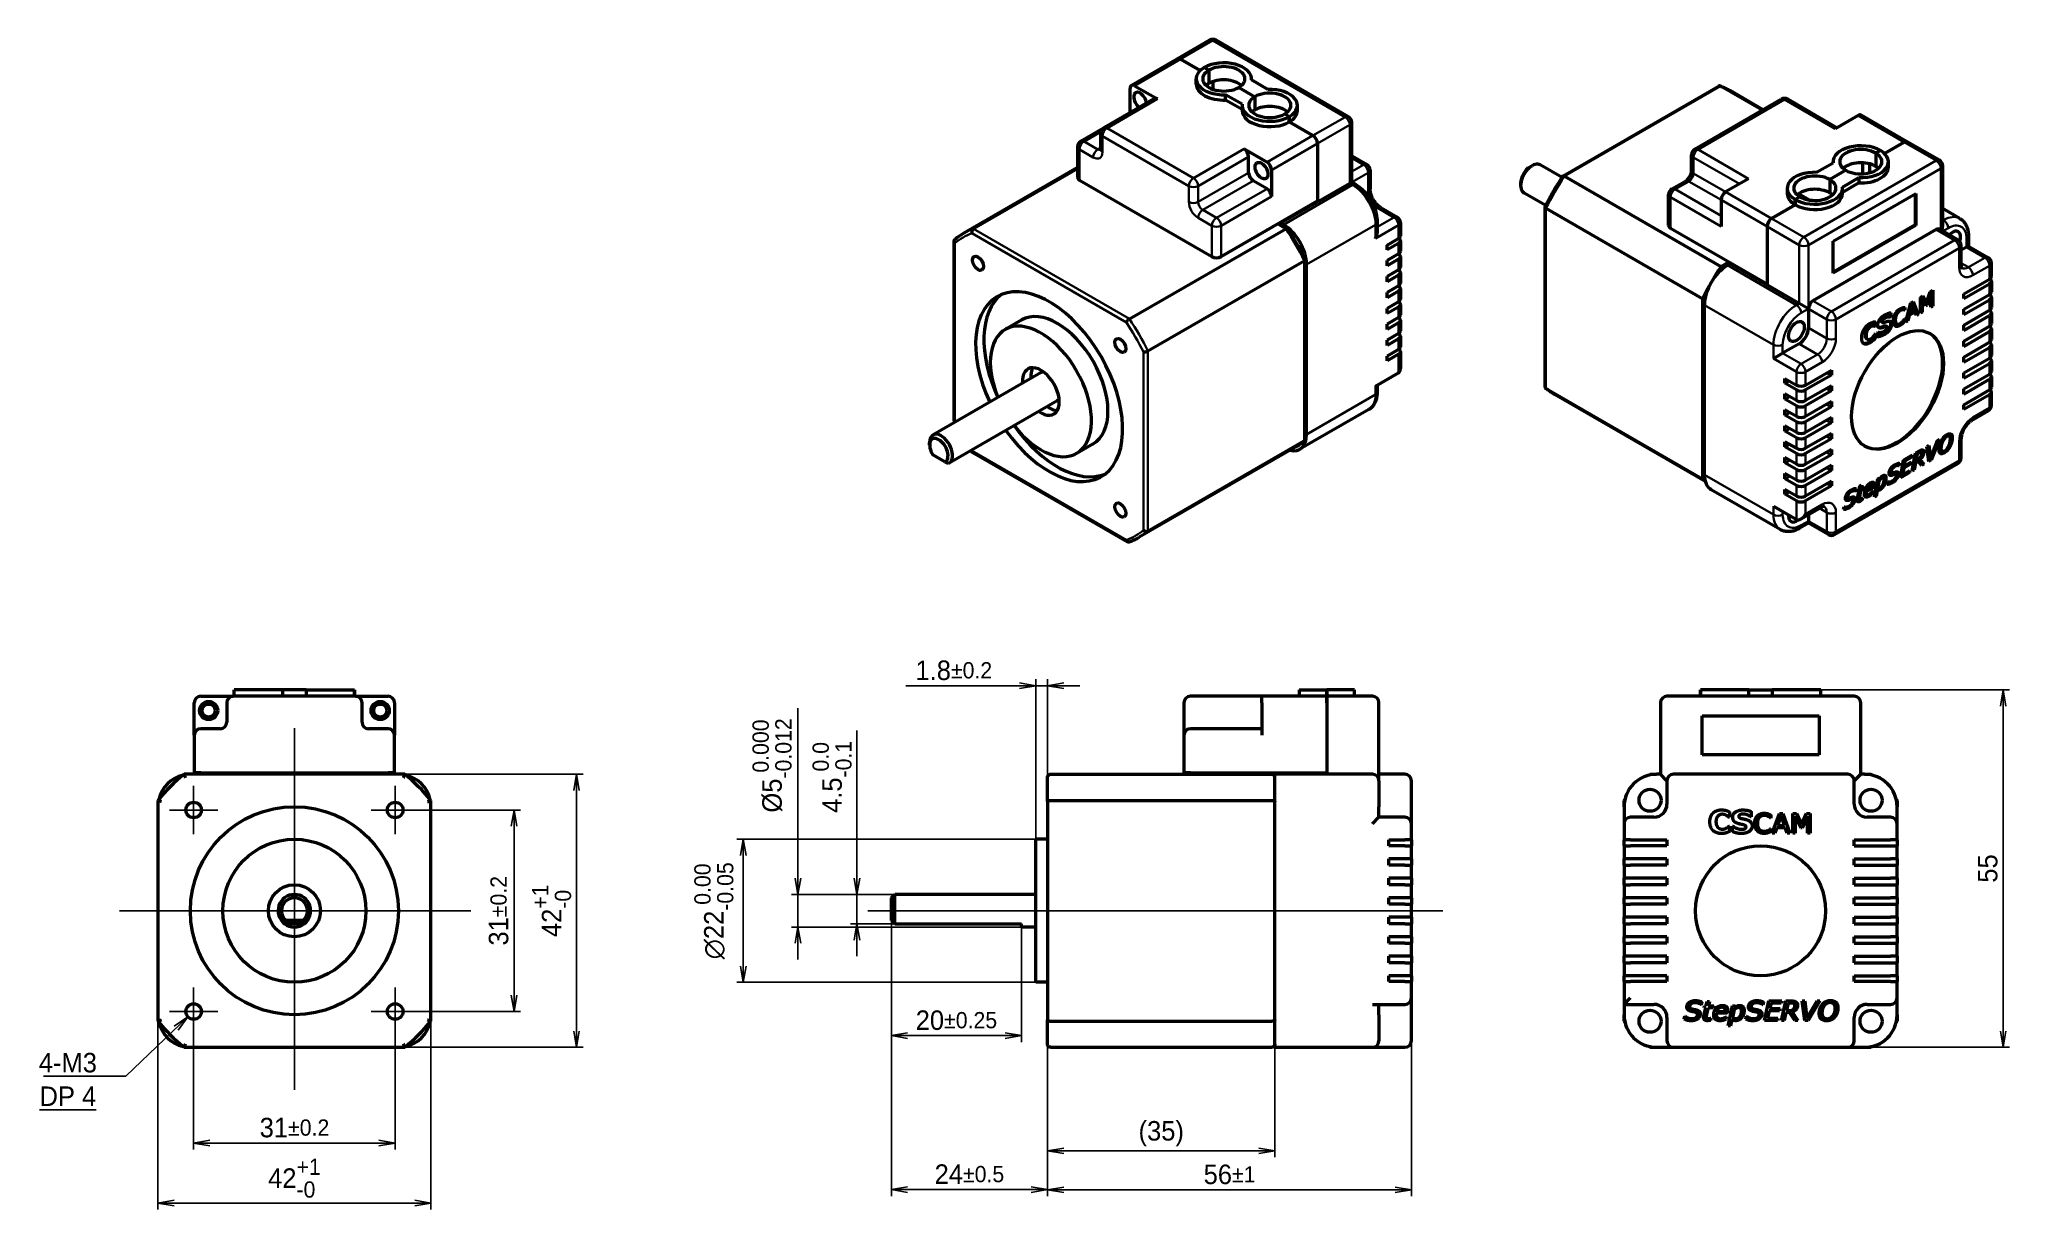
# Model space of a CAD drawing. Header units: millimetres. Extents: x -527 to 428, y -54 to 282.
# Drawn here: x -489.3 to -186.2, y 84.3 to 264.3 of the extents above; entities that cross this region are included whole.
import ezdxf

# ---------------------------------------------------------------- set-up
doc = ezdxf.new("R2010")
doc.units = ezdxf.units.MM
for name, color, linetype, lineweight in [('경계(ISO)', 7, 'Continuous', 70), ('기호(ISO)', 7, 'Continuous', 25), ('외형선(ISO)', 7, 'Continuous', 50), ('좁은 외형선(ISO)', 7, 'Continuous', 35), ('중심 표식(ISO)', 7, 'Continuous', 25), ('중심선(ISO)', 7, 'Continuous', 25)]:
    doc.layers.add(name, color=color, linetype=linetype, lineweight=lineweight)
doc.layers.add('치수(ISO)', color=1, linetype='Continuous', lineweight=25, true_color=0xff0000)
doc.styles.add('레이블 문자 (JIS)', font='')
doc.styles.get('레이블 문자 (JIS)').set_extended_font_data('Gulim')
doc.dimstyles.new('복사 대상기본값 (JIS)', dxfattribs={"dimtxt": 3, "dimasz": 2.5, "dimexe": 1, "dimexo": 0, "dimgap": 0.8, "dimtad": 1, "dimdsep": 46, "dimtxsty": '레이블 문자 (JIS)', "dimblk": 'OPEN', "dimcen": 0.09, "dimdle": 10, "dimclrd": 256, "dimclre": 256, "dimclrt": 256, "dimadec": 0, "dimazin": 2, "dimtfac": 0.833333, "dimtmove": 0, "dimatfit": 3, "dimldrblk": 'OPEN', "dimfxl": 1, "dimtolj": 1, "dimtzin": 0, "dimlwd": -1, "dimlwe": -1, "dimarcsym": 0})
doc.dimstyles.new('복사 대상기본값 (JIS)$7', dxfattribs={"dimtxt": 3, "dimasz": 2.5, "dimexe": 1, "dimexo": 0, "dimgap": 0.8, "dimtad": 1, "dimdsep": 46, "dimtxsty": '레이블 문자 (JIS)', "dimblk": 'OPEN', "dimcen": 0.09, "dimdle": 10, "dimclrd": 256, "dimclre": 256, "dimclrt": 256, "dimadec": 0, "dimazin": 2, "dimtfac": 0.833333, "dimtmove": 0, "dimatfit": 3, "dimldrblk": 'OPEN', "dimfxl": 1, "dimtolj": 1, "dimtzin": 0, "dimlwd": -1, "dimlwe": -1, "dimarcsym": 0})

msp = doc.modelspace()

# ---------------------------------------------------------------- texts
at = {"layer": '기호(ISO)', "color": 0, "insert": (-484.929, 108.378), "char_height": 3, "width": 12.87938, "attachment_point": 2, "line_spacing_factor": 1.033161, "style": '레이블 문자 (JIS)'}
msp.add_mtext('\\fGulim|b0|i0;4-M3\\P\\L\\fGulim|b0|i0;DP 4', dxfattribs=at)

# ---------------------------------------------------------------- blocks, each defined once
blk = doc.blocks.new('_Open')
at = {"color": 0, "linetype": 'ByBlock', "lineweight": -2}
for p, q in [((-1, 0.17), (0, 0)), ((-1, -0.17), (0, 0)), ((0, 0), (-1, 0))]:
    blk.add_line(p, q, dxfattribs=at)
blk = doc.blocks.new('*D11')
at = {"layer": 'Defpoints', "color": 0}
for p in [(-465.58, 111.04), (-434.58, 111.04), (-434.58, 94.51)]:
    blk.add_point(p, dxfattribs=at)
at = {"layer": '치수(ISO)', "color": 0}
for p, q in [((-465.58, 111.04), (-465.58, 93.51)), ((-434.58, 111.04), (-434.58, 93.51)), ((-463.08, 94.51), (-437.08, 94.51))]:
    blk.add_line(p, q, dxfattribs=at)
at = {"layer": '치수(ISO)', "color": 0, "linetype": 'ByBlock', "xscale": 2.5, "yscale": 2.5, "zscale": 2.5, "rotation": 180}
blk.add_blockref('_Open', (-465.58, 94.51), dxfattribs=at)
at = {"layer": '치수(ISO)', "color": 0, "linetype": 'ByBlock', "xscale": 2.5, "yscale": 2.5, "zscale": 2.5}
blk.add_blockref('_Open', (-434.58, 94.51), dxfattribs=at)
at = {"layer": '치수(ISO)', "color": 0, "insert": (-450.07, 98.39), "char_height": 3, "attachment_point": 2, "style": '레이블 문자 (JIS)'}
blk.add_mtext('\\A1;31{\\H2.500000;%%p0.2}', dxfattribs=at)
blk = doc.blocks.new('*D12')
at = {"layer": 'Defpoints', "color": 0}
for p in [(-471.08, 113.27), (-429.08, 113.27), (-429.08, 85.27)]:
    blk.add_point(p, dxfattribs=at)
at = {"layer": '치수(ISO)', "color": 0}
for p, q in [((-471.08, 113.27), (-471.08, 84.27)), ((-429.08, 113.27), (-429.08, 84.27)), ((-468.58, 85.27), (-431.58, 85.27))]:
    blk.add_line(p, q, dxfattribs=at)
at = {"layer": '치수(ISO)', "color": 0, "linetype": 'ByBlock', "xscale": 2.5, "yscale": 2.5, "zscale": 2.5, "rotation": 180}
blk.add_blockref('_Open', (-471.08, 85.27), dxfattribs=at)
at = {"layer": '치수(ISO)', "color": 0, "linetype": 'ByBlock', "xscale": 2.5, "yscale": 2.5, "zscale": 2.5}
blk.add_blockref('_Open', (-429.08, 85.27), dxfattribs=at)
at = {"layer": '치수(ISO)', "color": 0, "insert": (-450.08, 92.11), "char_height": 3, "attachment_point": 2, "style": '레이블 문자 (JIS)'}
blk.add_mtext('\\A1;42{\\H2.500000;\\S+1^ -0;}', dxfattribs=at)
blk = doc.blocks.new('*D13')
at = {"layer": 'Defpoints', "color": 0}
for p in [(-430.88, 145.74), (-430.88, 114.74), (-416.29, 114.74)]:
    blk.add_point(p, dxfattribs=at)
at = {"layer": '치수(ISO)', "color": 0}
for p, q in [((-430.88, 145.74), (-415.29, 145.74)), ((-416.29, 143.24), (-416.29, 117.24)), ((-430.88, 114.74), (-415.29, 114.74))]:
    blk.add_line(p, q, dxfattribs=at)
at = {"layer": '치수(ISO)', "color": 0, "linetype": 'ByBlock', "xscale": 2.5, "yscale": 2.5, "zscale": 2.5}
for p, rotation in [((-416.29, 145.74), 90), ((-416.29, 114.74), 270)]:
    blk.add_blockref('_Open', p, dxfattribs=dict(at, rotation=rotation))
at = {"layer": '치수(ISO)', "color": 0, "insert": (-420.18, 130.24), "char_height": 3, "attachment_point": 2, "rotation": 90, "style": '레이블 문자 (JIS)'}
blk.add_mtext('\\A1;31{\\H2.500000;%%p0.2}', dxfattribs=at)
blk = doc.blocks.new('*D14')
at = {"layer": 'Defpoints', "color": 0}
for p in [(-433.11, 151.24), (-433.11, 109.24), (-406.68, 109.24)]:
    blk.add_point(p, dxfattribs=at)
at = {"layer": '치수(ISO)', "color": 0}
for p, q in [((-433.11, 151.24), (-405.68, 151.24)), ((-406.68, 148.74), (-406.68, 111.74)), ((-433.11, 109.24), (-405.68, 109.24))]:
    blk.add_line(p, q, dxfattribs=at)
at = {"layer": '치수(ISO)', "color": 0, "linetype": 'ByBlock', "xscale": 2.5, "yscale": 2.5, "zscale": 2.5}
for p, rotation in [((-406.68, 151.24), 90), ((-406.68, 109.24), 270)]:
    blk.add_blockref('_Open', p, dxfattribs=dict(at, rotation=rotation))
at = {"layer": '치수(ISO)', "color": 0, "insert": (-413.52, 130.24), "char_height": 3, "attachment_point": 2, "rotation": 90, "style": '레이블 문자 (JIS)'}
blk.add_mtext('\\A1;42{\\H2.500000;\\S+1^ -0;}', dxfattribs=at)
blk = doc.blocks.new('*D15')
at = {"layer": 'Defpoints', "color": 0}
for p in [(-357.74, 132.74), (-363.54, 128.24), (-357.74, 128.24)]:
    blk.add_point(p, dxfattribs=at)
at = {"layer": '치수(ISO)', "color": 0}
for p, q in [((-363.54, 135.24), (-363.54, 157.95)), ((-357.74, 132.74), (-364.54, 132.74)), ((-363.54, 132.74), (-363.54, 128.24)), ((-357.74, 128.24), (-364.54, 128.24)), ((-363.54, 125.74), (-363.54, 123.24))]:
    blk.add_line(p, q, dxfattribs=at)
at = {"layer": '치수(ISO)', "color": 0, "linetype": 'ByBlock', "xscale": 2.5, "yscale": 2.5, "zscale": 2.5}
for p, rotation in [((-363.54, 132.74), 270), ((-363.54, 128.24), 90)]:
    blk.add_blockref('_Open', p, dxfattribs=dict(at, rotation=rotation))
at = {"layer": '치수(ISO)', "color": 0, "insert": (-370.37, 150.84), "char_height": 3, "attachment_point": 2, "rotation": 90, "style": '레이블 문자 (JIS)'}
blk.add_mtext('\\A1;4.5{\\H2.500000;\\S 0.0^ -0.1;}', dxfattribs=at)
blk = doc.blocks.new('*D16')
at = {"layer": 'Defpoints', "color": 0}
for p in [(-372.62, 132.74), (-357.74, 132.74), (-338.24, 127.74)]:
    blk.add_point(p, dxfattribs=at)
at = {"layer": '치수(ISO)', "color": 0}
for p, q in [((-372.62, 135.24), (-372.62, 161.39)), ((-357.74, 132.74), (-373.62, 132.74)), ((-372.62, 127.74), (-372.62, 132.74)), ((-338.24, 127.74), (-373.62, 127.74)), ((-372.62, 125.24), (-372.62, 122.74))]:
    blk.add_line(p, q, dxfattribs=at)
at = {"layer": '치수(ISO)', "color": 0, "linetype": 'ByBlock', "xscale": 2.5, "yscale": 2.5, "zscale": 2.5}
for p, rotation in [((-372.62, 132.74), 270), ((-372.62, 127.74), 90)]:
    blk.add_blockref('_Open', p, dxfattribs=dict(at, rotation=rotation))
at = {"layer": '치수(ISO)', "color": 0, "insert": (-379.61, 152.6), "char_height": 3, "attachment_point": 2, "rotation": 90, "style": '레이블 문자 (JIS)'}
blk.add_mtext('\\A1;\\fGulim|b0|i0;Ø5{\\H2.500000;\\S 0.000^ -0.012;}', dxfattribs=at)
blk = doc.blocks.new('*D17')
at = {"layer": 'Defpoints', "color": 0}
for p in [(-336.04, 141.24), (-381.02, 119.24), (-336.04, 119.24)]:
    blk.add_point(p, dxfattribs=at)
at = {"layer": '치수(ISO)', "color": 0}
for p, q in [((-336.04, 141.24), (-382.02, 141.24)), ((-381.02, 138.74), (-381.02, 121.74)), ((-336.04, 119.24), (-382.02, 119.24))]:
    blk.add_line(p, q, dxfattribs=at)
at = {"layer": '치수(ISO)', "color": 0, "linetype": 'ByBlock', "xscale": 2.5, "yscale": 2.5, "zscale": 2.5}
for p, rotation in [((-381.02, 141.24), 90), ((-381.02, 119.24), 270)]:
    blk.add_blockref('_Open', p, dxfattribs=dict(at, rotation=rotation))
at = {"layer": '치수(ISO)', "color": 0, "insert": (-388.56, 130.24), "char_height": 3, "attachment_point": 2, "rotation": 90, "style": '레이블 문자 (JIS)'}
blk.add_mtext('\\A1;{\\fAIGDT|b0|i0;\\ln}\\fGulim|b0|i0;22{\\H2.500000;\\S 0.00^ -0.05;}', dxfattribs=at)
blk = doc.blocks.new('*D18')
at = {"layer": 'Defpoints', "color": 0}
for p in [(-358.24, 128.74), (-338.24, 127.74), (-338.24, 111.03)]:
    blk.add_point(p, dxfattribs=at)
at = {"layer": '치수(ISO)', "color": 0}
for p, q in [((-358.24, 128.74), (-358.24, 110.03)), ((-338.24, 127.74), (-338.24, 110.03)), ((-355.74, 111.03), (-340.74, 111.03))]:
    blk.add_line(p, q, dxfattribs=at)
at = {"layer": '치수(ISO)', "color": 0, "linetype": 'ByBlock', "xscale": 2.5, "yscale": 2.5, "zscale": 2.5, "rotation": 180}
blk.add_blockref('_Open', (-358.24, 111.03), dxfattribs=at)
at = {"layer": '치수(ISO)', "color": 0, "linetype": 'ByBlock', "xscale": 2.5, "yscale": 2.5, "zscale": 2.5}
blk.add_blockref('_Open', (-338.24, 111.03), dxfattribs=at)
at = {"layer": '치수(ISO)', "color": 0, "insert": (-348.24, 114.91), "char_height": 3, "attachment_point": 2, "style": '레이블 문자 (JIS)'}
blk.add_mtext('\\A1;20{\\H2.500000;%%p0.25}', dxfattribs=at)
blk = doc.blocks.new('*D19')
at = {"layer": 'Defpoints', "color": 0}
for p in [(-334.24, 164.86), (-334.24, 150.74), (-336.04, 141.24)]:
    blk.add_point(p, dxfattribs=at)
at = {"layer": '치수(ISO)', "color": 0}
for p, q in [((-338.54, 164.86), (-356.04, 164.86)), ((-336.04, 141.24), (-336.04, 165.86)), ((-336.04, 164.86), (-334.24, 164.86)), ((-334.24, 150.74), (-334.24, 165.86)), ((-331.74, 164.86), (-329.24, 164.86))]:
    blk.add_line(p, q, dxfattribs=at)
at = {"layer": '치수(ISO)', "color": 0, "linetype": 'ByBlock', "xscale": 2.5, "yscale": 2.5, "zscale": 2.5}
blk.add_blockref('_Open', (-336.04, 164.86), dxfattribs=at)
at = {"layer": '치수(ISO)', "color": 0, "linetype": 'ByBlock', "xscale": 2.5, "yscale": 2.5, "zscale": 2.5, "rotation": 180}
blk.add_blockref('_Open', (-334.24, 164.86), dxfattribs=at)
at = {"layer": '치수(ISO)', "color": 0, "insert": (-348.64, 168.74), "char_height": 3, "attachment_point": 2, "style": '레이블 문자 (JIS)'}
blk.add_mtext('\\A1;1.8{\\H2.500000;%%p0.2}', dxfattribs=at)
blk = doc.blocks.new('*D20')
at = {"layer": 'Defpoints', "color": 0}
for p in [(-358.24, 128.74), (-334.24, 109.74), (-334.24, 87.35)]:
    blk.add_point(p, dxfattribs=at)
at = {"layer": '치수(ISO)', "color": 0}
for p, q in [((-358.24, 128.74), (-358.24, 86.35)), ((-334.24, 109.74), (-334.24, 86.35)), ((-355.74, 87.35), (-336.74, 87.35))]:
    blk.add_line(p, q, dxfattribs=at)
at = {"layer": '치수(ISO)', "color": 0, "linetype": 'ByBlock', "xscale": 2.5, "yscale": 2.5, "zscale": 2.5, "rotation": 180}
blk.add_blockref('_Open', (-358.24, 87.35), dxfattribs=at)
at = {"layer": '치수(ISO)', "color": 0, "linetype": 'ByBlock', "xscale": 2.5, "yscale": 2.5, "zscale": 2.5}
blk.add_blockref('_Open', (-334.24, 87.35), dxfattribs=at)
at = {"layer": '치수(ISO)', "color": 0, "insert": (-346.24, 91.23), "char_height": 3, "attachment_point": 2, "style": '레이블 문자 (JIS)'}
blk.add_mtext('\\A1;24{\\H2.500000;%%p0.5}', dxfattribs=at)
blk = doc.blocks.new('*D21')
at = {"layer": 'Defpoints', "color": 0}
for p in [(-334.24, 109.74), (-299.24, 109.24), (-299.24, 93.32)]:
    blk.add_point(p, dxfattribs=at)
at = {"layer": '치수(ISO)', "color": 0}
for p, q in [((-334.24, 109.74), (-334.24, 92.32)), ((-299.24, 109.24), (-299.24, 92.32)), ((-331.74, 93.32), (-301.74, 93.32))]:
    blk.add_line(p, q, dxfattribs=at)
at = {"layer": '치수(ISO)', "color": 0, "linetype": 'ByBlock', "xscale": 2.5, "yscale": 2.5, "zscale": 2.5, "rotation": 180}
blk.add_blockref('_Open', (-334.24, 93.32), dxfattribs=at)
at = {"layer": '치수(ISO)', "color": 0, "linetype": 'ByBlock', "xscale": 2.5, "yscale": 2.5, "zscale": 2.5}
blk.add_blockref('_Open', (-299.24, 93.32), dxfattribs=at)
at = {"layer": '치수(ISO)', "color": 0, "insert": (-316.73, 97.89), "char_height": 3, "attachment_point": 2, "style": '레이블 문자 (JIS)'}
blk.add_mtext('\\A1;(35)', dxfattribs=at)
blk = doc.blocks.new('*D22')
at = {"layer": 'Defpoints', "color": 0}
for p in [(-334.24, 109.74), (-278.24, 110.24), (-334.24, 87.32)]:
    blk.add_point(p, dxfattribs=at)
at = {"layer": '치수(ISO)', "color": 0}
for p, q in [((-334.24, 109.74), (-334.24, 86.32)), ((-278.24, 110.24), (-278.24, 86.32)), ((-280.74, 87.32), (-331.74, 87.32))]:
    blk.add_line(p, q, dxfattribs=at)
at = {"layer": '치수(ISO)', "color": 0, "linetype": 'ByBlock', "xscale": 2.5, "yscale": 2.5, "zscale": 2.5, "rotation": 180}
blk.add_blockref('_Open', (-334.24, 87.32), dxfattribs=at)
at = {"layer": '치수(ISO)', "color": 0, "linetype": 'ByBlock', "xscale": 2.5, "yscale": 2.5, "zscale": 2.5}
blk.add_blockref('_Open', (-278.24, 87.32), dxfattribs=at)
at = {"layer": '치수(ISO)', "color": 0, "insert": (-306.22, 91.19), "char_height": 3, "attachment_point": 2, "style": '레이블 문자 (JIS)'}
blk.add_mtext('\\A1;56{\\H2.500000;%%p1}', dxfattribs=at)
blk = doc.blocks.new('*D23')
at = {"layer": 'Defpoints', "color": 0}
for p in [(-215.28, 164.24), (-207.56, 109.24), (-187.22, 109.24)]:
    blk.add_point(p, dxfattribs=at)
at = {"layer": '치수(ISO)', "color": 0}
for p, q in [((-215.28, 164.24), (-186.22, 164.24)), ((-187.22, 161.74), (-187.22, 111.74)), ((-207.56, 109.24), (-186.22, 109.24))]:
    blk.add_line(p, q, dxfattribs=at)
at = {"layer": '치수(ISO)', "color": 0, "linetype": 'ByBlock', "xscale": 2.5, "yscale": 2.5, "zscale": 2.5}
for p, rotation in [((-187.22, 164.24), 90), ((-187.22, 109.24), 270)]:
    blk.add_blockref('_Open', p, dxfattribs=dict(at, rotation=rotation))
at = {"layer": '치수(ISO)', "color": 0, "insert": (-191.1, 136.74), "char_height": 3, "attachment_point": 2, "rotation": 90, "style": '레이블 문자 (JIS)'}
blk.add_mtext('\\A1;55', dxfattribs=at)
blk = doc.blocks.new('경계 Default Border')
at = {"layer": '경계(ISO)'}
for p, q in [((70, 287), (70, 290.4)), ((140, 287), (140, 290.4)), ((280, 287), (280, 290.4)), ((350, 287), (350, 290.4)), ((10, 222.75), (6.6, 222.75)), ((410, 222.75), (413.4, 222.75)), ((10, 74.25), (6.6, 74.25)), ((410, 74.25), (413.4, 74.25)), ((70, 10), (70, 6.6)), ((140, 10), (140, 6.6)), ((280, 10), (280, 6.6)), ((350, 10), (350, 6.6))]:
    blk.add_line(p, q, dxfattribs=at)
at = {"layer": '경계(ISO)', "flags": 128}
for points in [[(210, 297), (210, 287), (207.11, 292), (212.89, 292), (210, 287)], [(10, 10), (10, 287), (410, 287), (410, 10), (10, 10)], [(0, 148.5), (10, 148.5), (5, 151.39), (5, 145.61), (10, 148.5)], [(420, 148.5), (410, 148.5), (415, 151.39), (415, 145.61), (410, 148.5)], [(210, 0), (210, 10), (207.11, 5), (212.89, 5), (210, 10)]]:
    blk.add_lwpolyline(points, dxfattribs=at)
at = {"layer": '경계(ISO)', "char_height": 3, "attachment_point": 7, "style": '레이블 문자 (JIS)'}
for s, insert in [('1', (34.54, 287.33)), ('2', (104.15, 287.4)), ('3', (174.15, 287.33)), ('4', (244.04, 287.33)), ('5', (314.13, 287.33)), ('6', (384.15, 287.33)), ('A', (6.91, 258.29)), ('A', (410.71, 258.29)), ('B', (7.21, 184.12)), ('B', (411.01, 184.12)), ('C', (6.97, 109.8)), ('C', (410.77, 109.8)), ('D', (7.12, 35.62)), ('D', (410.92, 35.62)), ('1', (34.54, 6.53)), ('2', (104.15, 6.6)), ('3', (174.15, 6.53)), ('4', (244.04, 6.53)), ('5', (314.13, 6.53)), ('6', (384.15, 6.53))]:
    blk.add_mtext(s, dxfattribs=dict(at, insert=insert))

# ---------------------------------------------------------------- dimensions: what is measured, and where the dimension line sits
at = {"layer": '치수(ISO)', "color": 0}
for base, p1, p2, angle, override, picture, middle in [((-334.239, 164.856), (-336.039, 141.24), (-334.239, 150.74), 180, {"dimgap": 0.8, "dimdec": 2, "dimclrd": 0, "dimclre": 0, "dimclrt": 0, "dimtol": 1, "dimlim": 0, "dimtp": 0.2, "dimtm": 0.2, "dimtdec": 1, "dimtofl": 1, "dimatfit": 1}, '*D19', (-348.643, 164.856)), ((-187.224, 109.24), (-215.28, 164.24), (-207.56, 109.24), 90, {"dimgap": 0.8, "dimdec": 2, "dimclrd": 0, "dimclre": 0, "dimclrt": 0, "dimtol": 0, "dimlim": 0, "dimtp": 0, "dimtm": 0, "dimtdec": 2, "dimtofl": 0, "dimatfit": 1}, '*D23', (-187.224, 136.74)), ((-363.535, 128.24), (-357.739, 132.74), (-357.739, 128.24), 90, {"dimgap": 0.8, "dimdec": 1, "dimclrd": 0, "dimclre": 0, "dimclrt": 0, "dimtol": 1, "dimlim": 0, "dimtp": 0, "dimtm": 0.1, "dimtdec": 1, "dimtofl": 1, "dimatfit": 1}, '*D15', (-363.535, 150.839)), ((-406.68, 109.24), (-433.111, 151.24), (-433.111, 109.24), 90, {"dimgap": 0.8, "dimdec": 1, "dimclrd": 0, "dimclre": 0, "dimclrt": 0, "dimtol": 1, "dimlim": 0, "dimtp": 1, "dimtm": 1e-09, "dimtdec": 0, "dimtofl": 0, "dimatfit": 1}, '*D14', (-406.68, 130.24)), ((-416.292, 114.74), (-430.881, 145.74), (-430.881, 114.74), 90, {"dimgap": 0.8, "dimdec": 2, "dimclrd": 0, "dimclre": 0, "dimclrt": 0, "dimtol": 1, "dimlim": 0, "dimtp": 0.2, "dimtm": 0.2, "dimtdec": 1, "dimtofl": 0, "dimatfit": 1}, '*D13', (-416.292, 130.24)), ((-338.239, 111.029), (-358.239, 128.74), (-338.239, 127.74), 180, {"dimgap": 0.8, "dimdec": 2, "dimclrd": 0, "dimclre": 0, "dimclrt": 0, "dimtol": 1, "dimlim": 0, "dimtp": 0.25, "dimtm": 0.25, "dimtdec": 2, "dimtofl": 0, "dimatfit": 1}, '*D18', (-348.239, 111.029)), ((-334.239, 87.346), (-358.239, 128.74), (-334.239, 109.74), 180, {"dimgap": 0.8, "dimdec": 2, "dimclrd": 0, "dimclre": 0, "dimclrt": 0, "dimtol": 1, "dimlim": 0, "dimtp": 0.5, "dimtm": 0.5, "dimtdec": 1, "dimtofl": 0, "dimatfit": 1}, '*D20', (-346.239, 87.346)), ((-429.081, 85.27), (-471.081, 113.27), (-429.081, 113.27), 180, {"dimgap": 0.8, "dimdec": 1, "dimclrd": 0, "dimclre": 0, "dimclrt": 0, "dimtol": 1, "dimlim": 0, "dimtp": 1, "dimtm": 1e-09, "dimtdec": 0, "dimtofl": 0, "dimatfit": 1}, '*D12', (-450.081, 85.27)), ((-434.581, 94.505), (-465.581, 111.04), (-434.581, 111.04), 180, {"dimgap": 0.8, "dimdec": 2, "dimclrd": 0, "dimclre": 0, "dimclrt": 0, "dimtol": 1, "dimlim": 0, "dimtp": 0.2, "dimtm": 0.2, "dimtdec": 1, "dimtofl": 0, "dimatfit": 1}, '*D11', (-450.071, 94.505)), ((-334.239, 87.317), (-278.239, 110.24), (-334.239, 109.74), 180, {"dimgap": 0.8, "dimdec": 2, "dimclrd": 0, "dimclre": 0, "dimclrt": 0, "dimtol": 1, "dimlim": 0, "dimtp": 1, "dimtm": 1, "dimtdec": 0, "dimtofl": 0, "dimatfit": 1}, '*D22', (-306.222, 87.317))]:
    dim = msp.add_linear_dim(base=base, p1=p1, p2=p2, angle=angle, dimstyle='복사 대상기본값 (JIS)', override=override, dxfattribs=at)
    dim.commit()
    dim.dimension.update_dxf_attribs({"geometry": picture, "text_midpoint": middle, "dimtype": 160})
for base, p1, p2, angle, text, override, picture, middle in [((-372.622, 132.74), (-338.239, 127.74), (-357.739, 132.74), 90, '\\fGulim|b0|i0;Ø<>', {"dimgap": 0.8, "dimdec": 2, "dimclrd": 0, "dimclre": 0, "dimclrt": 0, "dimtol": 1, "dimlim": 0, "dimtp": 0, "dimtm": 0.012, "dimtdec": 3, "dimtofl": 1, "dimatfit": 1}, '*D16', (-372.622, 152.598)), ((-381.024, 119.24), (-336.039, 141.24), (-336.039, 119.24), 90, '{\\fAIGDT|b0|i0;\\ln}\\fGulim|b0|i0;<>', {"dimgap": 0.8, "dimdec": 2, "dimclrd": 0, "dimclre": 0, "dimclrt": 0, "dimtol": 1, "dimlim": 0, "dimtp": 0, "dimtm": 0.05, "dimtdec": 2, "dimtofl": 0, "dimatfit": 1}, '*D17', (-381.024, 130.24)), ((-299.239, 93.317), (-334.239, 109.74), (-299.239, 109.24), 180, '(<>)', {"dimgap": 0.8, "dimdec": 2, "dimclrd": 0, "dimclre": 0, "dimclrt": 0, "dimtol": 0, "dimlim": 0, "dimtp": 0, "dimtm": 0, "dimtdec": 2, "dimtofl": 0, "dimatfit": 1}, '*D21', (-316.729, 93.317))]:
    dim = msp.add_linear_dim(base=base, p1=p1, p2=p2, angle=angle, text=text, dimstyle='복사 대상기본값 (JIS)', override=override, dxfattribs=at)
    dim.commit()
    dim.dimension.update_dxf_attribs({"geometry": picture, "text_midpoint": middle, "dimtype": 160})

# ---------------------------------------------------------------- linework, layer by layer
at = {"layer": '외형선(ISO)', "color": 0}
for p, q in [((-309.3, 264.156), (-314.249, 261.298)), ((-287.935, 252.399), (-308.3, 264.156)), ((-314.249, 261.298), (-321.32, 257.216)), ((-310.73, 259.506), (-313.749, 261.249)), ((-313.749, 261.249), (-310.73, 259.506)), ((-311.352, 257.411), (-311.352, 258.228)), ((-310.108, 259.963), (-309.401, 259.555)), ((-309.401, 259.555), (-310.108, 259.963)), ((-309.401, 259.555), (-309.401, 257.513)), ((-309.401, 259.555), (-309.401, 257.513)), ((-308.8, 257.787), (-308.8, 256.628)), ((-300.312, 256.594), (-302.862, 258.066)), ((-302.852, 258.06), (-302.852, 258.228)), ((-317.785, 255.175), (-325.563, 250.684)), ((-321.527, 253.014), (-321.527, 256.758)), ((-320.82, 257.166), (-317.285, 255.125)), ((-304.272, 254.308), (-306.822, 255.78)), ((-306.822, 254.963), (-306.822, 255.78)), ((-304.281, 253.496), (-306.822, 254.963)), ((-304.804, 256.901), (-302.33, 255.472)), ((-304.804, 256.901), (-302.33, 255.472)), ((-302.33, 255.472), (-302.33, 253.431)), ((-302.33, 255.472), (-302.33, 253.431)), ((-254.915, 243.288), (-230.988, 257.102)), ((-234.645, 247.403), (-221.352, 255.078)), ((-224.277, 253.389), (-230.701, 257.099)), ((-224.126, 253.476), (-229.201, 256.407)), ((-212.781, 250.707), (-220.352, 255.078)), ((-304.281, 254.145), (-304.281, 253.329)), ((-297.733, 252.819), (-297.026, 252.41)), ((-297.733, 252.819), (-297.026, 252.41)), ((-297.026, 252.41), (-297.026, 251.594)), ((-297.026, 251.594), (-297.026, 252.41)), ((-293.385, 249.491), (-297.026, 251.594)), ((-297.026, 251.594), (-293.385, 249.491)), ((-295.781, 253.329), (-295.781, 254.145)), ((-209.538, 252.579), (-213.074, 250.538)), ((-201.967, 248.546), (-209.038, 252.629)), ((-329.099, 248.643), (-325.563, 250.684)), ((-326.063, 249.818), (-326.063, 247.369)), ((-287.435, 242.312), (-287.435, 251.533)), ((-197.017, 245.688), (-201.967, 248.546)), ((-329.599, 247.777), (-329.599, 243.041)), ((-303.991, 247.45), (-300.456, 245.409)), ((-303.284, 243.776), (-303.284, 246.225)), ((-292.678, 248.267), (-292.678, 239.367)), ((-292.678, 248.267), (-292.678, 239.448)), ((-287.435, 246.395), (-285.106, 245.05)), ((-235.145, 244.088), (-235.145, 246.537)), ((-206.109, 247.211), (-206.816, 246.802)), ((-206.816, 246.802), (-206.109, 247.211)), ((-206.816, 246.802), (-206.816, 244.761)), ((-206.816, 246.802), (-206.816, 244.761)), ((-205.486, 246.754), (-202.467, 248.497)), ((-202.467, 248.497), (-205.486, 246.754)), ((-329.599, 244.573), (-347.119, 234.458)), ((-329.599, 244.399), (-345.619, 235.15)), ((-329.306, 242.633), (-308.941, 230.875)), ((-300.456, 241.326), (-302.577, 242.551)), ((-299.749, 244.184), (-299.749, 240.102)), ((-284.606, 244.184), (-284.606, 241.245)), ((-260.026, 244.659), (-259.672, 244.863)), ((-255.076, 243.055), (-258.422, 244.987)), ((-254.701, 243.242), (-230.66, 229.362)), ((-238.181, 241.279), (-236.06, 242.504)), ((-226.367, 242.863), (-229.903, 240.822)), ((-215.904, 243.841), (-213.355, 245.313)), ((-211.412, 244.149), (-213.887, 242.72)), ((-211.412, 244.149), (-213.887, 242.72)), ((-213.887, 242.72), (-213.887, 240.679)), ((-213.887, 242.72), (-213.887, 240.679)), ((-213.364, 245.308), (-213.364, 245.476)), ((-211.944, 241.555), (-209.395, 243.027)), ((-209.395, 243.027), (-209.395, 242.211)), ((-208.831, 245.304), (-208.831, 243.606)), ((-207.77, 245.143), (-207.77, 243.767)), ((-204.864, 244.659), (-204.864, 245.476)), ((-196.517, 235.602), (-196.517, 244.822)), ((-307.527, 230.875), (-292.678, 239.448)), ((-287.728, 242.143), (-298.334, 236.019)), ((-287.435, 242.312), (-287.728, 242.143)), ((-286.804, 241.948), (-287.435, 242.312)), ((-261.44, 242.21), (-261.44, 241.801)), ((-257.576, 238.725), (-260.922, 240.657)), ((-238.681, 235.678), (-238.681, 240.413)), ((-230.61, 239.597), (-230.61, 235.514)), ((-220.435, 241.393), (-220.435, 240.577)), ((-218.483, 240.066), (-219.19, 239.658)), ((-218.483, 240.066), (-219.19, 239.658)), ((-219.19, 239.658), (-219.19, 238.842)), ((-219.19, 238.842), (-219.19, 239.658)), ((-216.998, 239.576), (-218.685, 240.551)), ((-213.357, 233.228), (-200.629, 240.577)), ((-209.395, 242.211), (-211.935, 240.744)), ((-211.935, 240.577), (-211.935, 241.393)), ((-200.77, 240.495), (-200.77, 235.759)), ((-200.629, 240.577), (-200.629, 235.678)), ((-292.678, 239.367), (-298.334, 236.101)), ((-292.748, 239.408), (-292.678, 239.367)), ((-282.985, 238.437), (-280.44, 236.967)), ((-257.697, 238.469), (-257.697, 210.841)), ((-257.551, 238.307), (-233.509, 224.427)), ((-222.832, 236.739), (-219.19, 238.842)), ((-219.19, 238.842), (-222.832, 236.739)), ((-193.886, 236.742), (-196.517, 238.261)), ((-321.619, 221.293), (-297.577, 235.174)), ((-297.364, 235.22), (-298.683, 235.981)), ((-298.405, 236.142), (-298.334, 236.101)), ((-298.334, 236.101), (-298.334, 236.019)), ((-297.91, 235.774), (-298.334, 236.019)), ((-283.475, 234.637), (-283.475, 236.182)), ((-282, 232.631), (-280.232, 233.651)), ((-279.94, 236.101), (-279.94, 234.06)), ((-238.388, 235.269), (-223.539, 226.696)), ((-223.539, 235.514), (-223.539, 226.615)), ((-223.539, 235.514), (-223.539, 226.696)), ((-197.517, 235.024), (-216.468, 224.083)), ((-200.77, 235.759), (-213.357, 228.492)), ((-200.629, 235.678), (-213.357, 228.329)), ((-200.629, 235.678), (-200.77, 235.759)), ((-194.189, 233.441), (-197.017, 235.074)), ((-192.558, 234.045), (-192.558, 232.499)), ((-348.615, 233.258), (-348.615, 205.63)), ((-294.582, 202.773), (-294.582, 230.401)), ((-280.232, 232.917), (-282, 231.896)), ((-282, 231.896), (-282, 232.631)), ((-280.232, 231.284), (-282, 230.263)), ((-280.232, 230.467), (-282, 229.446)), ((-279.94, 233.325), (-279.94, 231.692)), ((-279.94, 230.875), (-279.94, 229.242)), ((-213.357, 228.329), (-213.357, 233.228)), ((-193.689, 229.636), (-193.689, 232.575)), ((-192.85, 232.33), (-193.689, 231.846)), ((-192.85, 232.33), (-192.558, 232.499)), ((-192.558, 232.499), (-189.522, 230.747)), ((-318.77, 216.358), (-294.728, 230.239)), ((-294.375, 203.523), (-294.375, 229.651)), ((-282, 229.446), (-282, 230.263)), ((-280.232, 228.834), (-282, 227.813)), ((-280.232, 228.018), (-282, 226.997)), ((-282, 226.997), (-282, 227.813)), ((-279.94, 228.426), (-279.94, 226.793)), ((-229.62, 229.554), (-229.196, 229.799)), ((-229.125, 229.921), (-229.196, 229.881)), ((-229.196, 229.881), (-229.196, 229.799)), ((-223.539, 226.615), (-229.196, 229.881)), ((-218.589, 223.675), (-229.196, 229.799)), ((-193.275, 225.145), (-189.315, 227.431)), ((-189.022, 227.839), (-189.022, 229.881)), ((-280.232, 226.385), (-282, 225.364)), ((-280.232, 225.568), (-282, 224.547)), ((-282, 224.547), (-282, 225.364)), ((-279.94, 225.976), (-279.94, 224.343)), ((-199.944, 224.601), (-199.559, 224.823)), ((-199.944, 222.152), (-199.944, 224.601)), ((-199.681, 224.413), (-199.822, 224.495)), ((-199.822, 224.495), (-199.822, 222.385)), ((-199.095, 223.316), (-199.681, 224.413)), ((-199.681, 224.413), (-199.681, 222.304)), ((-199.633, 224.781), (-199.136, 223.867)), ((-199.559, 224.823), (-198.995, 223.785)), ((-198.48, 225.27), (-199.069, 223.494)), ((-198.995, 223.785), (-198.448, 225.465)), ((-198.338, 225.188), (-198.927, 223.413)), ((-198.338, 225.188), (-198.48, 225.27)), ((-198.448, 225.465), (-198.056, 225.691)), ((-198.338, 223.079), (-198.338, 225.188)), ((-198.198, 225.609), (-198.198, 223.323)), ((-198.056, 225.691), (-198.056, 223.242)), ((-193.275, 224.41), (-189.315, 226.696)), ((-193.275, 224.41), (-193.275, 225.145)), ((-193.275, 222.777), (-189.315, 225.063)), ((-189.022, 227.104), (-189.022, 225.471)), ((-189.022, 224.655), (-189.022, 223.022)), ((-280.232, 223.935), (-282, 222.914)), ((-280.232, 223.119), (-282, 222.098)), ((-282, 222.098), (-282, 222.914)), ((-280.232, 221.486), (-282, 220.465)), ((-279.94, 223.527), (-279.94, 221.894)), ((-233.156, 197.302), (-233.156, 223.43)), ((-217.175, 222.859), (-218.589, 223.675)), ((-217.175, 222.859), (-217.175, 219.919)), ((-204.624, 221.673), (-204.693, 221.633)), ((-204.551, 221.551), (-204.693, 221.633)), ((-204.624, 222.225), (-204.624, 221.673)), ((-204.483, 221.591), (-204.624, 221.673)), ((-204.483, 221.591), (-204.551, 221.551)), ((-204.483, 222.249), (-204.483, 221.591)), ((-202.48, 222.742), (-202.501, 222.73)), ((-202.359, 222.649), (-202.501, 222.73)), ((-202.48, 223.04), (-202.48, 222.742)), ((-202.339, 222.661), (-202.48, 222.742)), ((-202.339, 222.661), (-202.359, 222.649)), ((-202.359, 221.317), (-202.339, 221.329)), ((-202.339, 223.047), (-202.339, 222.661)), ((-202.339, 221.329), (-202.339, 220.947)), ((-202.188, 220.856), (-201.416, 223.751)), ((-201.838, 221.902), (-202.044, 221.103)), ((-201.696, 221.82), (-201.902, 221.021)), ((-200.915, 222.434), (-201.838, 221.902)), ((-201.696, 221.82), (-201.838, 221.902)), ((-201.375, 223.654), (-201.749, 222.234)), ((-201.608, 222.153), (-201.749, 222.234)), ((-200.773, 222.353), (-201.696, 221.82)), ((-201.234, 223.572), (-201.608, 222.153)), ((-201.608, 222.153), (-200.862, 222.584)), ((-201.416, 223.751), (-201.038, 223.969)), ((-201.234, 223.572), (-201.375, 223.654)), ((-200.862, 222.584), (-201.234, 223.572)), ((-201.128, 223.917), (-200.407, 222.047)), ((-201.038, 223.969), (-200.266, 221.966)), ((-200.773, 222.353), (-200.915, 222.434)), ((-200.565, 221.793), (-200.773, 222.353)), ((-200.407, 222.047), (-200.615, 221.927)), ((-200.266, 221.966), (-200.565, 221.793)), ((-200.266, 221.966), (-200.407, 222.047)), ((-199.822, 222.385), (-199.944, 222.315)), ((-199.681, 222.304), (-199.944, 222.152)), ((-199.681, 222.304), (-199.822, 222.385)), ((-199.069, 223.494), (-199.162, 223.44)), ((-198.995, 223.785), (-199.136, 223.867)), ((-198.927, 223.413), (-199.095, 223.316)), ((-198.927, 223.413), (-199.069, 223.494)), ((-198.198, 223.323), (-198.338, 223.242)), ((-198.056, 223.242), (-198.338, 223.079)), ((-198.056, 223.242), (-198.198, 223.323)), ((-193.275, 221.96), (-189.315, 224.247)), ((-193.275, 221.96), (-193.275, 222.777)), ((-193.275, 220.327), (-189.315, 222.614)), ((-193.275, 219.511), (-189.315, 221.797)), ((-189.022, 222.205), (-189.022, 220.572)), ((-338.2, 221.132), (-340.745, 219.663)), ((-280.232, 220.669), (-282, 219.648)), ((-282, 219.648), (-282, 220.465)), ((-280.232, 219.036), (-282, 218.015)), ((-279.94, 221.077), (-279.94, 219.444)), ((-279.94, 218.628), (-279.94, 216.995)), ((-208.099, 218.158), (-208.24, 218.24)), ((-207.184, 220.188), (-207.325, 220.27)), ((-206.976, 220.238), (-207.049, 220.196)), ((-206.907, 220.114), (-207.049, 220.196)), ((-206.976, 220.842), (-206.976, 220.238)), ((-206.834, 220.156), (-206.976, 220.238)), ((-206.976, 218.891), (-206.976, 218.444)), ((-206.834, 218.362), (-206.976, 218.444)), ((-206.834, 220.156), (-206.907, 220.114)), ((-206.901, 219.007), (-206.834, 219.046)), ((-206.834, 220.849), (-206.834, 220.156)), ((-206.834, 219.046), (-206.834, 218.362)), ((-206.499, 219.221), (-206.428, 219.262)), ((-206.499, 218.537), (-206.499, 219.221)), ((-205.778, 220.736), (-205.92, 220.818)), ((-205.671, 221.169), (-205.812, 221.25)), ((-205.095, 220.091), (-205.236, 220.173)), ((-203.577, 220.516), (-203.718, 220.598)), ((-202.48, 221.137), (-202.48, 221.029)), ((-202.339, 220.947), (-202.48, 221.029)), ((-201.902, 221.021), (-202.188, 220.856)), ((-202.044, 221.103), (-202.137, 221.049)), ((-201.902, 221.021), (-202.044, 221.103)), ((-193.275, 219.511), (-193.275, 220.327)), ((-193.275, 217.878), (-189.315, 220.164)), ((-193.275, 217.062), (-189.315, 219.348)), ((-189.022, 219.756), (-189.022, 218.123)), ((-280.232, 218.22), (-282, 217.199)), ((-282, 217.199), (-282, 218.015)), ((-280.232, 216.587), (-282, 215.566)), ((-280.232, 215.852), (-282, 214.831)), ((-282, 214.831), (-282, 215.566)), ((-279.94, 216.26), (-279.94, 213.641)), ((-222.549, 215.184), (-221.135, 216)), ((-218.589, 217.47), (-221.135, 216)), ((-207.19, 217.994), (-207.331, 218.075)), ((-193.275, 217.062), (-193.275, 217.878)), ((-193.275, 215.429), (-189.315, 217.715)), ((-193.275, 214.612), (-189.315, 216.898)), ((-193.275, 214.612), (-193.275, 215.429)), ((-193.275, 212.979), (-189.315, 215.265)), ((-189.022, 217.306), (-189.022, 215.673)), ((-335.223, 213.036), (-351.84, 203.442)), ((-283.768, 210.953), (-280.232, 212.994)), ((-217.599, 211.101), (-213.639, 213.387)), ((-213.639, 212.652), (-217.599, 210.366)), ((-214.276, 213.02), (-213.639, 212.652)), ((-213.639, 213.387), (-213.639, 212.652)), ((-193.275, 212.163), (-189.315, 214.449)), ((-193.275, 212.163), (-193.275, 212.979)), ((-193.275, 210.53), (-189.315, 212.816)), ((-189.022, 214.857), (-189.022, 213.224)), ((-189.022, 212.407), (-189.022, 210.774)), ((-283.475, 210.055), (-283.475, 211.122)), ((-257.551, 210.594), (-233.509, 196.714)), ((-233.019, 196.257), (-256.201, 209.641)), ((-220.781, 211.387), (-220.781, 212.122)), ((-220.781, 212.122), (-219.013, 211.101)), ((-220.781, 211.387), (-220.145, 211.754)), ((-219.013, 210.366), (-220.781, 211.387)), ((-219.013, 208.733), (-220.781, 209.754)), ((-220.781, 208.937), (-220.781, 209.754)), ((-220.781, 208.937), (-220.074, 209.346)), ((-213.639, 211.019), (-217.599, 208.733)), ((-213.639, 210.203), (-217.599, 207.917)), ((-214.346, 210.611), (-213.639, 210.203)), ((-213.639, 211.019), (-213.639, 210.203)), ((-193.275, 209.713), (-189.315, 211.999)), ((-193.275, 209.713), (-193.275, 210.53)), ((-193.275, 208.08), (-189.315, 210.366)), ((-189.315, 209.631), (-193.275, 207.345)), ((-189.022, 207.998), (-189.022, 210.04)), ((-332.723, 208.706), (-349.34, 199.112)), ((-284.804, 207.357), (-295.41, 201.234)), ((-219.013, 207.917), (-220.781, 208.937)), ((-220.781, 206.488), (-220.781, 207.304)), ((-219.013, 206.284), (-220.781, 207.304)), ((-220.781, 206.488), (-220.074, 206.896)), ((-219.013, 205.467), (-220.781, 206.488)), ((-213.639, 208.57), (-217.599, 206.284)), ((-213.639, 207.753), (-217.599, 205.467)), ((-213.639, 206.12), (-217.599, 203.834)), ((-214.346, 208.162), (-213.639, 207.753)), ((-213.639, 208.57), (-213.639, 207.753)), ((-213.639, 206.12), (-213.639, 205.304)), ((-193.275, 207.345), (-193.275, 208.08)), ((-192.068, 205.663), (-189.522, 207.132)), ((-220.781, 204.038), (-220.781, 204.855)), ((-219.013, 203.834), (-220.781, 204.855)), ((-220.781, 204.038), (-220.074, 204.447)), ((-219.013, 203.018), (-220.781, 204.038)), ((-213.639, 205.304), (-217.599, 203.018)), ((-213.639, 203.671), (-217.599, 201.385)), ((-214.346, 205.712), (-213.639, 205.304)), ((-214.346, 203.263), (-213.639, 202.854)), ((-213.639, 203.671), (-213.639, 202.854)), ((-195.495, 203.257), (-195.636, 203.339)), ((-352.357, 201.89), (-352.357, 202.298)), ((-350.008, 199.308), (-351.879, 200.388)), ((-345.832, 200.811), (-321.906, 186.997)), ((-327.2, 202.08), (-329.745, 200.61)), ((-296.077, 201.573), (-320.119, 187.693)), ((-318.77, 188.646), (-294.728, 202.526)), ((-220.781, 201.589), (-220.781, 202.405)), ((-219.013, 201.385), (-220.781, 202.405)), ((-220.781, 201.589), (-220.074, 201.997)), ((-219.013, 200.568), (-220.781, 201.589)), ((-213.639, 202.854), (-217.599, 200.568)), ((-213.639, 201.221), (-217.599, 198.935)), ((-213.639, 200.405), (-217.599, 198.119)), ((-214.346, 200.813), (-213.639, 200.405)), ((-213.639, 201.221), (-213.639, 200.405)), ((-202.542, 199.572), (-201.146, 200.378)), ((-201.343, 200.152), (-202.457, 199.509)), ((-201.202, 200.07), (-202.315, 199.427)), ((-201.32, 200.278), (-201.343, 200.152)), ((-201.202, 200.07), (-201.343, 200.152)), ((-201.146, 200.378), (-201.202, 200.07)), ((-201.188, 197.905), (-200.698, 200.637)), ((-200.609, 200.584), (-200.796, 199.534)), ((-200.698, 200.637), (-200.121, 200.97)), ((-200.467, 200.502), (-200.654, 199.452)), ((-200.29, 200.768), (-200.609, 200.584)), ((-200.467, 200.502), (-200.609, 200.584)), ((-200.149, 200.686), (-200.467, 200.502)), ((-199.801, 200.774), (-199.942, 200.856)), ((-198.942, 201.651), (-198.649, 201.82)), ((-198.66, 199.364), (-198.942, 201.651)), ((-198.773, 201.748), (-198.555, 199.884)), ((-198.649, 201.82), (-198.414, 199.802)), ((-197.247, 202.629), (-198.425, 199.663)), ((-198.414, 199.802), (-197.319, 202.588)), ((-197.021, 202.76), (-198.284, 199.581)), ((-197.319, 202.588), (-197.021, 202.76)), ((-196.62, 200.925), (-196.762, 201.007)), ((-193.689, 199.915), (-193.689, 202.854)), ((-350.008, 199.308), (-349.529, 199.032)), ((-220.781, 199.139), (-220.781, 199.956)), ((-219.013, 198.935), (-220.781, 199.956)), ((-220.781, 199.139), (-220.074, 199.548)), ((-219.013, 198.119), (-220.781, 199.139)), ((-220.781, 196.69), (-220.781, 197.506)), ((-219.013, 196.486), (-220.781, 197.506)), ((-220.781, 196.69), (-220.074, 197.098)), ((-213.639, 198.772), (-217.599, 196.486)), ((-213.639, 197.955), (-217.599, 195.669)), ((-214.346, 198.364), (-213.639, 197.955)), ((-213.639, 198.772), (-213.639, 197.955)), ((-213.139, 188.108), (-194.189, 199.049)), ((-204.402, 197.598), (-204.543, 197.68)), ((-203.685, 197.381), (-203.826, 197.463)), ((-203.343, 198.787), (-203.364, 198.775)), ((-203.223, 198.693), (-203.364, 198.775)), ((-203.295, 199.076), (-203.343, 198.787)), ((-203.202, 198.705), (-203.343, 198.787)), ((-203.202, 198.705), (-203.223, 198.693)), ((-203.138, 199.092), (-203.202, 198.705)), ((-203.032, 196.84), (-202.542, 199.572)), ((-201.635, 197.647), (-203.032, 196.84)), ((-201.776, 197.728), (-202.999, 197.022)), ((-202.651, 198.427), (-202.836, 197.392)), ((-202.694, 197.311), (-202.836, 197.392)), ((-202.509, 198.346), (-202.694, 197.311)), ((-202.694, 197.311), (-201.579, 197.955)), ((-201.535, 199.071), (-202.651, 198.427)), ((-202.509, 198.346), (-202.651, 198.427)), ((-202.457, 199.509), (-202.595, 198.735)), ((-202.454, 198.653), (-202.595, 198.735)), ((-201.394, 198.989), (-202.509, 198.346)), ((-202.315, 199.427), (-202.457, 199.509)), ((-202.315, 199.427), (-202.454, 198.653)), ((-202.454, 198.653), (-201.338, 199.297)), ((-201.753, 197.854), (-201.776, 197.728)), ((-201.635, 197.647), (-201.776, 197.728)), ((-201.579, 197.955), (-201.635, 197.647)), ((-201.513, 199.197), (-201.535, 199.071)), ((-201.394, 198.989), (-201.535, 199.071)), ((-201.338, 199.297), (-201.394, 198.989)), ((-200.902, 198.07), (-201.188, 197.905)), ((-201.044, 198.151), (-201.155, 198.087)), ((-200.848, 199.244), (-201.044, 198.151)), ((-200.902, 198.07), (-201.044, 198.151)), ((-200.706, 199.162), (-200.902, 198.07)), ((-200.444, 199.477), (-200.848, 199.244)), ((-200.706, 199.162), (-200.848, 199.244)), ((-200.654, 199.452), (-200.796, 199.534)), ((-200.303, 199.395), (-200.706, 199.162)), ((-200.654, 199.452), (-200.357, 199.624)), ((-200.303, 199.395), (-200.444, 199.477)), ((-199.745, 198.737), (-200.303, 199.395)), ((-200.026, 199.633), (-200.167, 199.715)), ((-200.167, 199.715), (-199.556, 199.01)), ((-200.026, 199.633), (-199.415, 198.928)), ((-199.556, 199.01), (-199.838, 198.847)), ((-199.415, 198.928), (-199.745, 198.737)), ((-199.415, 198.928), (-199.556, 199.01)), ((-198.425, 199.663), (-198.678, 199.517)), ((-198.284, 199.581), (-198.66, 199.364)), ((-198.414, 199.802), (-198.555, 199.884)), ((-198.284, 199.581), (-198.425, 199.663)), ((-221.513, 188.89), (-232.12, 195.013)), ((-219.013, 195.669), (-220.781, 196.69)), ((-220.781, 194.322), (-220.781, 195.057)), ((-219.013, 194.036), (-220.781, 195.057)), ((-220.145, 194.69), (-220.781, 194.322)), ((-219.013, 193.301), (-220.781, 194.322)), ((-213.639, 196.322), (-217.599, 194.036)), ((-213.639, 195.588), (-217.599, 193.301)), ((-213.639, 195.588), (-214.276, 195.955)), ((-213.639, 196.322), (-213.639, 195.588)), ((-210.045, 194.918), (-210.066, 194.906)), ((-209.924, 194.824), (-210.066, 194.906)), ((-209.997, 195.206), (-210.045, 194.918)), ((-209.903, 194.836), (-210.045, 194.918)), ((-209.903, 194.836), (-209.924, 194.824)), ((-209.839, 195.223), (-209.903, 194.836)), ((-209.628, 193.631), (-209.431, 194.733)), ((-209.611, 194.629), (-209.562, 194.907)), ((-209.431, 194.733), (-209.611, 194.629)), ((-209.572, 194.815), (-209.579, 194.811)), ((-209.431, 194.733), (-209.572, 194.815)), ((-209.562, 194.907), (-209.38, 195.012)), ((-209.304, 194.97), (-209.475, 194.023)), ((-209.38, 195.012), (-209.275, 195.601)), ((-209.162, 194.888), (-209.334, 193.941)), ((-208.75, 195.29), (-209.304, 194.97)), ((-209.162, 194.888), (-209.304, 194.97)), ((-209.275, 195.601), (-209.006, 195.756)), ((-209.181, 195.656), (-209.253, 195.249)), ((-209.112, 195.167), (-209.253, 195.249)), ((-208.608, 195.208), (-209.162, 194.888)), ((-209.006, 195.756), (-209.112, 195.167)), ((-209.112, 195.167), (-208.56, 195.486)), ((-208.733, 195.386), (-208.75, 195.29)), ((-208.608, 195.208), (-208.75, 195.29)), ((-208.56, 195.486), (-208.608, 195.208)), ((-207.233, 195.47), (-208.407, 194.792)), ((-208.265, 194.71), (-208.407, 194.792)), ((-208.227, 194.96), (-208.369, 195.042)), ((-208.168, 194.234), (-208.309, 194.315)), ((-207.091, 195.388), (-208.265, 194.71)), ((-208.227, 194.96), (-207.315, 195.487)), ((-207.524, 194.254), (-207.666, 194.336)), ((-207.388, 195.874), (-207.529, 195.956)), ((-207.381, 194.665), (-207.392, 194.598)), ((-207.25, 194.516), (-207.392, 194.598)), ((-207.192, 194.884), (-207.25, 194.516)), ((-207.091, 195.388), (-207.233, 195.47)), ((-207.207, 194.875), (-207.192, 194.884)), ((-207.001, 193.87), (-206.497, 196.677)), ((-206.733, 194.025), (-207.001, 193.87)), ((-206.874, 194.107), (-206.968, 194.053)), ((-206.72, 194.97), (-206.874, 194.107)), ((-206.733, 194.025), (-206.874, 194.107)), ((-206.579, 194.888), (-206.733, 194.025)), ((-206.579, 194.888), (-206.72, 194.97)), ((-206.462, 196.409), (-206.67, 195.247)), ((-206.528, 195.165), (-206.67, 195.247)), ((-206.321, 196.327), (-206.528, 195.165)), ((-206.497, 196.677), (-206.231, 196.831)), ((-206.321, 196.327), (-206.462, 196.409)), ((-206.404, 196.73), (-206.41, 196.699)), ((-206.269, 196.617), (-206.41, 196.699)), ((-206.231, 196.831), (-206.269, 196.617)), ((-205.618, 196.866), (-205.76, 196.948)), ((-205.053, 195.833), (-204.984, 196.247)), ((-204.984, 196.247), (-204.965, 196.258)), ((-222.549, 192.485), (-219.013, 190.444)), ((-218.306, 190.514), (-215.261, 192.272)), ((-217.175, 191.167), (-217.175, 190.199)), ((-211.755, 191.964), (-211.685, 192.378)), ((-211.685, 192.378), (-211.666, 192.389)), ((-211.104, 193.729), (-211.245, 193.811)), ((-210.387, 193.512), (-210.528, 193.594)), ((-209.319, 193.493), (-209.46, 193.575)), ((-209.041, 193.601), (-209.051, 193.544)), ((-208.909, 193.463), (-209.051, 193.544)), ((-208.859, 193.757), (-208.909, 193.463)), ((-208.873, 193.749), (-208.859, 193.757)), ((-217.175, 189.861), (-218.513, 189.088)), ((-217.175, 189.861), (-217.175, 190.199)), ((-214.139, 188.108), (-217.175, 189.861)), ((-459.331, 163.24), (-459.331, 164.24)), ((-459.331, 163.24), (-459.331, 164.24)), ((-451.884, 164.24), (-459.331, 164.24)), ((-448.278, 164.24), (-451.884, 164.24)), ((-451.884, 163.24), (-451.884, 164.24)), ((-448.278, 164.24), (-448.278, 163.24)), ((-448.278, 164.24), (-440.831, 164.24)), ((-440.831, 164.24), (-440.831, 163.24)), ((-440.831, 163.24), (-440.831, 164.24)), ((-295.489, 164.24), (-291.239, 164.24)), ((-295.489, 164.24), (-295.489, 163.24)), ((-291.239, 164.24), (-291.239, 163.24)), ((-286.989, 164.24), (-291.239, 164.24)), ((-291.239, 163.24), (-291.239, 164.24)), ((-286.989, 163.24), (-286.989, 164.24)), ((-233.78, 164.24), (-233.78, 163.24)), ((-226.333, 164.24), (-233.78, 164.24)), ((-233.78, 163.24), (-233.78, 164.24)), ((-226.333, 163.24), (-226.333, 164.24)), ((-226.333, 164.24), (-222.728, 164.24)), ((-215.28, 164.24), (-222.728, 164.24)), ((-222.728, 164.24), (-222.728, 163.24)), ((-215.28, 163.24), (-215.28, 164.24)), ((-215.28, 163.24), (-215.28, 164.24)), ((-465.481, 157.24), (-465.481, 162.24)), ((-464.481, 163.24), (-459.481, 163.24)), ((-460.481, 162.24), (-460.481, 159.24)), ((-440.681, 163.24), (-459.481, 163.24)), ((-440.681, 163.24), (-435.681, 163.24)), ((-439.681, 159.24), (-439.681, 162.24)), ((-434.681, 162.24), (-434.681, 157.24)), ((-313.239, 162.24), (-313.239, 159.24)), ((-301.239, 163.24), (-312.239, 163.24)), ((-301.239, 162.24), (-301.239, 163.24)), ((-291.239, 163.24), (-301.239, 163.24)), ((-301.239, 162.24), (-301.239, 157.24)), ((-284.239, 163.24), (-291.239, 163.24)), ((-291.239, 162.24), (-291.239, 163.24)), ((-291.239, 163.24), (-291.239, 162.24)), ((-291.239, 162.24), (-291.239, 151.34)), ((-291.239, 162.24), (-291.239, 151.44)), ((-283.239, 150.24), (-283.239, 162.24)), ((-239.93, 162.24), (-239.93, 151.24)), ((-210.13, 163.24), (-238.93, 163.24)), ((-209.13, 151.24), (-209.13, 162.24)), ((-461.481, 158.24), (-464.481, 158.24)), ((-435.681, 158.24), (-438.681, 158.24)), ((-313.239, 159.24), (-313.239, 157.24)), ((-301.239, 158.24), (-312.239, 158.24)), ((-233.53, 154.24), (-233.53, 160.24)), ((-233.53, 160.24), (-215.53, 160.24)), ((-215.53, 160.24), (-215.53, 154.24)), ((-465.481, 157.24), (-465.481, 151.44)), ((-434.681, 151.44), (-434.681, 157.24)), ((-313.239, 157.24), (-313.239, 151.44)), ((-215.53, 154.24), (-233.53, 154.24)), ((-433.111, 151.24), (-467.052, 151.24)), ((-465.481, 151.44), (-465.481, 151.34)), ((-464.481, 151.44), (-465.481, 151.44)), ((-465.481, 151.24), (-465.481, 151.34)), ((-465.481, 151.34), (-463.981, 151.34)), ((-464.481, 151.44), (-435.681, 151.44)), ((-463.981, 151.34), (-463.981, 151.44)), ((-463.981, 151.34), (-463.981, 151.24)), ((-454.581, 151.44), (-454.581, 151.24)), ((-445.581, 151.44), (-445.581, 151.24)), ((-436.181, 151.34), (-436.181, 151.44)), ((-436.181, 151.34), (-434.681, 151.34)), ((-436.181, 151.34), (-436.181, 151.24)), ((-434.681, 151.44), (-435.681, 151.44)), ((-434.681, 151.44), (-434.681, 151.34)), ((-434.681, 151.34), (-434.681, 151.24)), ((-334.239, 147.033), (-334.239, 150.74)), ((-333.739, 151.24), (-299.739, 151.24)), ((-312.239, 151.44), (-313.239, 151.44)), ((-312.239, 151.44), (-291.239, 151.44)), ((-310.239, 151.44), (-310.239, 151.24)), ((-301.239, 151.24), (-301.239, 151.44)), ((-291.239, 151.34), (-299.239, 151.34)), ((-299.239, 151.34), (-299.239, 151.24)), ((-284.239, 151.24), (-299.239, 151.24)), ((-299.239, 146.24), (-299.239, 151.24)), ((-279.239, 151.24), (-283.239, 151.24)), ((-283.239, 150.24), (-283.239, 146.24)), ((-278.239, 146.64), (-278.239, 150.24)), ((-241.501, 151.24), (-240.53, 151.24)), ((-239.93, 151.24), (-240.53, 151.24)), ((-238.93, 150.24), (-239.93, 151.24)), ((-238.93, 150.24), (-238.93, 146.64)), ((-211.13, 151.24), (-237.93, 151.24)), ((-209.13, 151.24), (-210.13, 150.24)), ((-210.13, 146.64), (-210.13, 150.24)), ((-208.53, 151.24), (-209.13, 151.24)), ((-208.53, 151.24), (-207.56, 151.24)), ((-471.081, 147.211), (-471.081, 113.27)), ((-429.081, 113.27), (-429.081, 147.211)), ((-334.239, 147.033), (-334.239, 113.447)), ((-333.739, 147.211), (-299.739, 147.211)), ((-299.239, 114.24), (-299.239, 146.24)), ((-283.239, 144.64), (-283.239, 146.24)), ((-278.239, 143.64), (-278.239, 146.64)), ((-245.53, 146.24), (-245.53, 147.211)), ((-245.53, 146.24), (-245.53, 143.64)), ((-225.981, 145.519), (-225.981, 144.713)), ((-203.53, 147.211), (-203.53, 146.24)), ((-203.53, 143.64), (-203.53, 146.24)), ((-284.239, 143.64), (-283.239, 144.64)), ((-279.239, 144.64), (-283.239, 144.64)), ((-278.239, 141.14), (-278.239, 143.64)), ((-245.53, 143.64), (-245.53, 141.14)), ((-240.93, 144.64), (-244.53, 144.64)), ((-229.307, 144.619), (-229.41, 144.619)), ((-229.401, 143.259), (-229.307, 143.259)), ((-229.307, 145.467), (-229.307, 144.619)), ((-229.307, 143.259), (-229.307, 142.422)), ((-228.833, 142.399), (-228.833, 143.236)), ((-228.833, 143.236), (-228.733, 143.236)), ((-225.981, 144.713), (-226.078, 144.713)), ((-222.949, 144.507), (-222.978, 144.507)), ((-222.978, 142.876), (-222.949, 142.876)), ((-222.949, 144.979), (-222.949, 144.507)), ((-222.949, 142.876), (-222.949, 142.408)), ((-222.736, 142.19), (-221.644, 145.19)), ((-222.04, 143.023), (-222.332, 142.19)), ((-220.735, 143.023), (-222.04, 143.023)), ((-221.386, 144.842), (-221.915, 143.368)), ((-221.915, 143.368), (-220.86, 143.368)), ((-221.644, 145.19), (-221.11, 145.19)), ((-220.86, 143.368), (-221.386, 144.842)), ((-221.11, 145.19), (-220.017, 142.19)), ((-220.441, 142.19), (-220.735, 143.023)), ((-219.562, 142.19), (-219.562, 145.19)), ((-219.562, 145.19), (-219.018, 145.19)), ((-218.362, 143.015), (-219.19, 144.774)), ((-219.19, 144.774), (-219.19, 142.19)), ((-219.018, 145.19), (-218.22, 143.52)), ((-218.124, 143.015), (-218.362, 143.015)), ((-218.22, 143.52), (-217.446, 145.19)), ((-217.292, 144.774), (-218.124, 143.015)), ((-217.446, 145.19), (-216.893, 145.19)), ((-217.292, 142.19), (-217.292, 144.774)), ((-216.893, 145.19), (-216.893, 142.19)), ((-204.53, 144.64), (-208.13, 144.64)), ((-203.53, 141.14), (-203.53, 143.64)), ((-336.039, 119.24), (-336.039, 141.24)), ((-334.239, 141.24), (-336.039, 141.24)), ((-281.739, 140.24), (-281.739, 141.14)), ((-281.739, 141.14), (-279.239, 141.14)), ((-279.239, 140.24), (-281.739, 140.24)), ((-278.239, 141.14), (-279.239, 141.14)), ((-279.239, 140.24), (-278.239, 140.24)), ((-278.239, 141.14), (-278.239, 140.24)), ((-278.239, 138.24), (-278.239, 140.24)), ((-244.53, 141.14), (-245.53, 141.14)), ((-245.53, 140.24), (-245.53, 141.14)), ((-245.53, 140.24), (-244.53, 140.24)), ((-245.53, 140.24), (-245.53, 138.24)), ((-244.53, 141.14), (-238.93, 141.14)), ((-238.93, 140.24), (-244.53, 140.24)), ((-238.93, 141.14), (-238.93, 140.24)), ((-222.332, 142.19), (-222.736, 142.19)), ((-220.017, 142.19), (-220.441, 142.19)), ((-219.19, 142.19), (-219.562, 142.19)), ((-216.893, 142.19), (-217.292, 142.19)), ((-210.13, 140.24), (-210.13, 141.14)), ((-210.13, 141.14), (-204.53, 141.14)), ((-210.13, 140.24), (-204.53, 140.24)), ((-203.53, 141.14), (-204.53, 141.14)), ((-204.53, 140.24), (-203.53, 140.24)), ((-203.53, 141.14), (-203.53, 140.24)), ((-203.53, 138.24), (-203.53, 140.24)), ((-279.239, 138.24), (-281.739, 138.24)), ((-281.739, 137.24), (-281.739, 138.24)), ((-279.239, 137.24), (-281.739, 137.24)), ((-278.239, 138.24), (-279.239, 138.24)), ((-279.239, 137.24), (-278.239, 137.24)), ((-278.239, 138.24), (-278.239, 137.24)), ((-278.239, 135.24), (-278.239, 137.24)), ((-244.53, 138.24), (-245.53, 138.24)), ((-245.53, 137.24), (-245.53, 138.24)), ((-245.53, 137.24), (-245.53, 135.24)), ((-245.53, 137.24), (-244.53, 137.24)), ((-238.93, 138.24), (-244.53, 138.24)), ((-238.93, 137.24), (-244.53, 137.24)), ((-238.93, 138.24), (-238.93, 137.24)), ((-210.13, 138.24), (-204.53, 138.24)), ((-210.13, 137.24), (-210.13, 138.24)), ((-210.13, 137.24), (-204.53, 137.24)), ((-203.53, 138.24), (-204.53, 138.24)), ((-204.53, 137.24), (-203.53, 137.24)), ((-203.53, 138.24), (-203.53, 137.24)), ((-203.53, 135.24), (-203.53, 137.24)), ((-281.739, 134.24), (-281.739, 135.24)), ((-279.239, 135.24), (-281.739, 135.24)), ((-279.239, 134.24), (-281.739, 134.24)), ((-278.239, 135.24), (-279.239, 135.24)), ((-279.239, 134.24), (-278.239, 134.24)), ((-278.239, 135.24), (-278.239, 134.24)), ((-278.239, 132.24), (-278.239, 134.24)), ((-244.53, 135.24), (-245.53, 135.24)), ((-245.53, 134.24), (-245.53, 135.24)), ((-245.53, 134.24), (-245.53, 132.24)), ((-245.53, 134.24), (-244.53, 134.24)), ((-238.93, 135.24), (-244.53, 135.24)), ((-238.93, 134.24), (-244.53, 134.24)), ((-238.93, 135.24), (-238.93, 134.24)), ((-210.13, 135.24), (-204.53, 135.24)), ((-210.13, 134.24), (-210.13, 135.24)), ((-210.13, 134.24), (-204.53, 134.24)), ((-203.53, 135.24), (-204.53, 135.24)), ((-204.53, 134.24), (-203.53, 134.24)), ((-203.53, 135.24), (-203.53, 134.24)), ((-203.53, 132.24), (-203.53, 134.24)), ((-358.239, 132.24), (-357.739, 132.74)), ((-358.239, 128.74), (-358.239, 132.24)), ((-357.739, 128.24), (-357.739, 132.74)), ((-336.039, 132.74), (-357.739, 132.74)), ((-281.739, 131.24), (-281.739, 132.24)), ((-279.239, 132.24), (-281.739, 132.24)), ((-279.239, 131.24), (-281.739, 131.24)), ((-278.239, 132.24), (-279.239, 132.24)), ((-279.239, 131.24), (-278.239, 131.24)), ((-278.239, 132.24), (-278.239, 131.24)), ((-278.239, 129.24), (-278.239, 131.24)), ((-244.53, 132.24), (-245.53, 132.24)), ((-245.53, 131.24), (-245.53, 132.24)), ((-245.53, 131.24), (-245.53, 129.24)), ((-245.53, 131.24), (-244.53, 131.24)), ((-238.93, 132.24), (-244.53, 132.24)), ((-238.93, 131.24), (-244.53, 131.24)), ((-238.93, 132.24), (-238.93, 131.24)), ((-210.13, 132.24), (-204.53, 132.24)), ((-210.13, 131.24), (-210.13, 132.24)), ((-210.13, 131.24), (-204.53, 131.24)), ((-203.53, 132.24), (-204.53, 132.24)), ((-204.53, 131.24), (-203.53, 131.24)), ((-203.53, 132.24), (-203.53, 131.24)), ((-203.53, 129.24), (-203.53, 131.24)), ((-448.581, 128.24), (-451.581, 128.24)), ((-448.758, 128.74), (-451.404, 128.74)), ((-358.239, 128.74), (-357.739, 128.24)), ((-357.739, 128.24), (-338.239, 128.24)), ((-338.239, 127.74), (-338.239, 128.24)), ((-336.039, 127.74), (-338.239, 127.74)), ((-281.739, 128.24), (-281.739, 129.24)), ((-279.239, 129.24), (-281.739, 129.24)), ((-279.239, 128.24), (-281.739, 128.24)), ((-278.239, 129.24), (-279.239, 129.24)), ((-279.239, 128.24), (-278.239, 128.24)), ((-278.239, 129.24), (-278.239, 128.24)), ((-278.239, 126.24), (-278.239, 128.24)), ((-244.53, 129.24), (-245.53, 129.24)), ((-245.53, 128.24), (-245.53, 129.24)), ((-245.53, 128.24), (-245.53, 126.24)), ((-245.53, 128.24), (-244.53, 128.24)), ((-238.93, 129.24), (-244.53, 129.24)), ((-238.93, 128.24), (-244.53, 128.24)), ((-238.93, 129.24), (-238.93, 128.24)), ((-210.13, 129.24), (-204.53, 129.24)), ((-210.13, 128.24), (-210.13, 129.24)), ((-210.13, 128.24), (-204.53, 128.24)), ((-203.53, 129.24), (-204.53, 129.24)), ((-204.53, 128.24), (-203.53, 128.24)), ((-203.53, 129.24), (-203.53, 128.24)), ((-203.53, 126.24), (-203.53, 128.24)), ((-281.739, 125.24), (-281.739, 126.24)), ((-279.239, 126.24), (-281.739, 126.24)), ((-279.239, 125.24), (-281.739, 125.24)), ((-278.239, 126.24), (-279.239, 126.24)), ((-279.239, 125.24), (-278.239, 125.24)), ((-278.239, 126.24), (-278.239, 125.24)), ((-278.239, 123.24), (-278.239, 125.24)), ((-244.53, 126.24), (-245.53, 126.24)), ((-245.53, 125.24), (-245.53, 126.24)), ((-245.53, 125.24), (-245.53, 123.24)), ((-245.53, 125.24), (-244.53, 125.24)), ((-238.93, 126.24), (-244.53, 126.24)), ((-238.93, 125.24), (-244.53, 125.24)), ((-238.93, 126.24), (-238.93, 125.24)), ((-210.13, 126.24), (-204.53, 126.24)), ((-210.13, 125.24), (-210.13, 126.24)), ((-210.13, 125.24), (-204.53, 125.24)), ((-203.53, 126.24), (-204.53, 126.24)), ((-204.53, 125.24), (-203.53, 125.24)), ((-203.53, 126.24), (-203.53, 125.24)), ((-203.53, 123.24), (-203.53, 125.24)), ((-281.739, 122.24), (-281.739, 123.24)), ((-279.239, 123.24), (-281.739, 123.24)), ((-279.239, 122.24), (-281.739, 122.24)), ((-278.239, 123.24), (-279.239, 123.24)), ((-279.239, 122.24), (-278.239, 122.24)), ((-278.239, 123.24), (-278.239, 122.24)), ((-278.239, 120.24), (-278.239, 122.24)), ((-244.53, 123.24), (-245.53, 123.24)), ((-245.53, 122.24), (-245.53, 123.24)), ((-245.53, 122.24), (-245.53, 120.24)), ((-245.53, 122.24), (-244.53, 122.24)), ((-238.93, 123.24), (-244.53, 123.24)), ((-238.93, 122.24), (-244.53, 122.24)), ((-238.93, 123.24), (-238.93, 122.24)), ((-210.13, 123.24), (-204.53, 123.24)), ((-210.13, 122.24), (-210.13, 123.24)), ((-210.13, 122.24), (-204.53, 122.24)), ((-203.53, 123.24), (-204.53, 123.24)), ((-204.53, 122.24), (-203.53, 122.24)), ((-203.53, 123.24), (-203.53, 122.24)), ((-203.53, 120.24), (-203.53, 122.24)), ((-334.239, 119.24), (-336.039, 119.24)), ((-281.739, 119.34), (-281.739, 120.24)), ((-279.239, 120.24), (-281.739, 120.24)), ((-279.239, 119.34), (-281.739, 119.34)), ((-278.239, 120.24), (-279.239, 120.24)), ((-279.239, 119.34), (-278.239, 119.34)), ((-278.239, 120.24), (-278.239, 119.34)), ((-278.239, 116.84), (-278.239, 119.34)), ((-244.53, 120.24), (-245.53, 120.24)), ((-245.53, 119.34), (-245.53, 120.24)), ((-245.53, 119.34), (-245.53, 115.84)), ((-245.53, 119.34), (-244.53, 119.34)), ((-238.93, 120.24), (-244.53, 120.24)), ((-238.93, 119.34), (-244.53, 119.34)), ((-238.93, 120.24), (-238.93, 119.34)), ((-210.13, 120.24), (-204.53, 120.24)), ((-210.13, 119.34), (-210.13, 120.24)), ((-204.53, 119.34), (-210.13, 119.34)), ((-203.53, 120.24), (-204.53, 120.24)), ((-204.53, 119.34), (-203.53, 119.34)), ((-203.53, 120.24), (-203.53, 119.34)), ((-203.53, 116.84), (-203.53, 119.34)), ((-284.239, 115.84), (-279.239, 115.84)), ((-283.239, 114.24), (-283.239, 115.84)), ((-278.239, 113.84), (-278.239, 116.84)), ((-245.53, 115.84), (-244.53, 116.84)), ((-245.53, 115.84), (-245.53, 114.24)), ((-245.53, 115.84), (-240.93, 115.84)), ((-233.647, 115.778), (-233.676, 115.778)), ((-233.556, 116.207), (-233.647, 115.778)), ((-233.258, 114.108), (-232.978, 115.318)), ((-233.233, 115.318), (-233.165, 115.624)), ((-232.978, 115.318), (-233.233, 115.318)), ((-233.165, 115.624), (-232.907, 115.624)), ((-232.907, 115.624), (-232.758, 116.27)), ((-232.599, 115.318), (-232.841, 114.279)), ((-232.758, 116.27), (-232.378, 116.27)), ((-231.815, 115.318), (-232.599, 115.318)), ((-232.378, 116.27), (-232.528, 115.624)), ((-232.528, 115.624), (-231.747, 115.624)), ((-231.747, 115.624), (-231.815, 115.318)), ((-229.543, 112.543), (-228.83, 115.624)), ((-228.83, 115.624), (-228.453, 115.624)), ((-228.453, 115.624), (-228.507, 115.389)), ((-224.17, 115.778), (-224.199, 115.778)), ((-224.079, 116.207), (-224.17, 115.778)), ((-223.93, 113.373), (-223.236, 116.373)), ((-223.236, 116.373), (-221.263, 116.373)), ((-222.916, 116.035), (-223.112, 115.185)), ((-223.112, 115.185), (-221.534, 115.185)), ((-221.341, 116.035), (-222.916, 116.035)), ((-221.534, 115.185), (-221.613, 114.847)), ((-221.263, 116.373), (-221.341, 116.035)), ((-221.321, 113.373), (-220.628, 116.373)), ((-220.628, 116.373), (-219.813, 116.373)), ((-220.303, 116.045), (-220.567, 114.892)), ((-219.852, 116.045), (-220.303, 116.045)), ((-217.746, 113.373), (-218.145, 116.373)), ((-218.145, 116.373), (-217.731, 116.373)), ((-217.731, 116.373), (-217.398, 113.736)), ((-217.398, 113.736), (-215.85, 116.373)), ((-215.429, 116.373), (-217.214, 113.373)), ((-215.85, 116.373), (-215.429, 116.373)), ((-208.13, 115.84), (-204.53, 115.84)), ((-203.53, 114.24), (-203.53, 116.84)), ((-334.239, 109.74), (-334.239, 113.447)), ((-333.739, 113.27), (-299.739, 113.27)), ((-299.239, 109.24), (-299.239, 114.24)), ((-283.239, 114.24), (-283.239, 110.24)), ((-278.239, 110.24), (-278.239, 113.84)), ((-245.53, 113.27), (-245.53, 114.24)), ((-238.93, 113.84), (-238.93, 110.24)), ((-236.265, 113.569), (-236.167, 114.027)), ((-236.167, 114.027), (-236.14, 114.027)), ((-232.17, 113.719), (-232.241, 113.393)), ((-232.19, 113.719), (-232.17, 113.719)), ((-229.67, 114.465), (-231.33, 114.465)), ((-231.276, 114.745), (-229.986, 114.745)), ((-229.812, 113.919), (-229.895, 113.51)), ((-229.834, 113.919), (-229.812, 113.919)), ((-229.163, 112.543), (-229.543, 112.543)), ((-228.945, 113.491), (-229.163, 112.543)), ((-228.58, 115.07), (-228.874, 113.794)), ((-226.787, 113.569), (-226.69, 114.027)), ((-226.69, 114.027), (-226.663, 114.027)), ((-221.953, 113.373), (-223.93, 113.373)), ((-223.19, 114.847), (-223.452, 113.711)), ((-223.452, 113.711), (-221.875, 113.711)), ((-221.613, 114.847), (-223.19, 114.847)), ((-221.875, 113.711), (-221.953, 113.373)), ((-220.917, 113.373), (-221.321, 113.373)), ((-220.641, 114.573), (-220.917, 113.373)), ((-220.07, 114.573), (-220.641, 114.573)), ((-220.567, 114.892), (-220.146, 114.892)), ((-219.281, 113.373), (-220.07, 114.573)), ((-219.678, 114.669), (-218.814, 113.373)), ((-218.814, 113.373), (-219.281, 113.373)), ((-217.214, 113.373), (-217.746, 113.373)), ((-210.13, 110.24), (-210.13, 113.84)), ((-203.53, 114.24), (-203.53, 113.27)), ((-467.052, 109.24), (-433.111, 109.24)), ((-333.739, 109.24), (-299.739, 109.24)), ((-299.239, 109.24), (-284.239, 109.24)), ((-284.239, 109.24), (-279.239, 109.24)), ((-241.501, 109.24), (-240.53, 109.24)), ((-240.53, 109.24), (-237.93, 109.24)), ((-237.93, 109.24), (-211.13, 109.24)), ((-211.13, 109.24), (-208.53, 109.24)), ((-208.53, 109.24), (-207.56, 109.24))]:
    msp.add_line(p, q, dxfattribs=at)
for centre, radius in [((-463.281, 161.04), 1.4), ((-463.281, 161.04), 1), ((-436.881, 161.04), 1.4), ((-436.881, 161.04), 1), ((-241.53, 147.24), 1.7), ((-207.53, 147.24), 1.7), ((-465.581, 145.74), 1.2), ((-450.081, 130.24), 16), ((-434.581, 145.74), 1.2), ((-450.081, 130.24), 11), ((-224.53, 130.24), 10), ((-450.081, 130.24), 4), ((-465.581, 114.74), 1.2), ((-434.581, 114.74), 1.2), ((-241.53, 113.24), 1.7), ((-207.53, 113.24), 1.7)]:
    msp.add_circle(centre, radius, dxfattribs=at)
for centre, radius, start, end in [((-308.8, 263.29), 1, 60, 120), ((-220.852, 254.212), 1, 60, 120), ((-288.435, 251.533), 1, 0, 60), ((-328.599, 247.777), 1, 120, 180), ((-325.063, 249.818), 1, 120, 180), ((-234.145, 246.537), 1, 120, 180), ((-197.517, 244.822), 1, 0, 60), ((-285.606, 244.184), 1, 0, 60), ((-237.681, 240.413), 1, 120, 180), ((-280.94, 236.101), 1, 0, 60), ((-194.689, 232.575), 1, 0, 60), ((-190.022, 229.881), 1, 0, 60), ((-190.022, 207.998), 1, 300, 0), ((-194.689, 199.915), 1, 300, 0), ((-213.639, 188.974), 1, 240, 300), ((-464.481, 162.24), 1, 90, 180), ((-459.481, 162.24), 1, 90, 180), ((-440.681, 162.24), 1, 0, 90), ((-435.681, 162.24), 1, 0, 90), ((-312.239, 162.24), 1, 90, 180), ((-284.239, 162.24), 1, 0, 90), ((-238.93, 162.24), 1, 90, 180), ((-210.13, 162.24), 1, 0, 90), ((-464.481, 157.24), 1, 90, 180), ((-461.481, 159.24), 1, 270, 0), ((-438.681, 159.24), 1, 180, 270), ((-435.681, 157.24), 1, 0, 90), ((-312.239, 157.24), 1, 90, 180), ((-450.081, 130.24), 27, 128.94244, 141.05756), ((-466.081, 146.24), 5, 103.05194, 166.94806), ((-450.081, 130.24), 27, 38.94244, 51.05756), ((-434.081, 146.24), 5, 13.05194, 76.94806), ((-284.239, 150.24), 1, 0, 90), ((-279.239, 150.24), 1, 0, 90), ((-240.53, 146.24), 5, 90, 180), ((-224.53, 130.24), 27, 128.94244, 129.37652), ((-237.93, 150.24), 1, 90, 180), ((-211.13, 150.24), 1, 0, 90), ((-208.53, 146.24), 5, 0, 90), ((-224.53, 130.24), 27, 50.62348, 51.05756), ((-224.53, 130.24), 27, 140.62348, 141.05756), ((-240.93, 146.64), 2, 270, 0), ((-208.13, 146.64), 2, 180, 270), ((-224.53, 130.24), 27, 38.94244, 39.37652), ((-279.239, 143.64), 1, 0, 90), ((-244.53, 143.64), 1, 90, 180), ((-204.53, 143.64), 1, 0, 90), ((-450.081, 130.24), 2.5, 306.8699, 233.1301), ((-450.081, 130.24), 2, 311.40962, 228.59038), ((-450.081, 130.24), 2.5, 233.1301, 306.8699), ((-279.239, 116.84), 1, 270, 0), ((-240.93, 113.84), 2, 0, 90), ((-208.13, 113.84), 2, 90, 180), ((-204.53, 116.84), 1, 270, 0), ((-450.081, 130.24), 27, 218.94244, 231.05756), ((-466.081, 114.24), 5, 193.05194, 256.94806), ((-450.081, 130.24), 27, 308.94244, 321.05756), ((-434.081, 114.24), 5, 283.05194, 346.94806), ((-240.53, 114.24), 5, 180, 270), ((-224.53, 130.24), 27, 218.94244, 219.37652), ((-208.53, 114.24), 5, 270, 0), ((-224.53, 130.24), 27, 320.62348, 321.05756), ((-284.239, 110.24), 1, 270, 0), ((-279.239, 110.24), 1, 270, 0), ((-224.53, 130.24), 27, 230.62348, 231.05756), ((-237.93, 110.24), 1, 180, 270), ((-211.13, 110.24), 1, 270, 0), ((-224.53, 130.24), 27, 308.94244, 309.37652)]:
    msp.add_arc(centre, radius, start, end, dxfattribs=at)
for centre, major_axis, start_param, end_param in [((-313.749, 260.432), (-0.5, 0.866), 5.4977871, 6.2831853), ((-313.749, 260.432), (-0.5, 0.866), 5.4977871, 6.2831853), ((-307.102, 258.228), (4.25, 0), 6.217041, 8.6393798), ((-307.102, 258.228), (-4.25, 0), 5.4977871, 7.9201259), ((-307.102, 258.228), (-3.25, 0), 5.4977871, 8.6393798), ((-307.102, 258.228), (3.25, 0), 5.4977871, 8.6393798), ((-307.102, 256.187), (-3.25, 0), 3.7167041, 5.4977871), ((-320.82, 256.35), (-0.5, 0.866), 5.4977871, 7.0685835), ((-319.972, 254.88), (-0.7, 1.212), 4.0702464, 8.4961242), ((-317.285, 254.309), (-0.5, 0.866), 5.4977871, 6.2831853), ((-307.102, 257.411), (-4.25, 0), 0, 1.6369406), ((-307.102, 256.187), (-3.25, 0), 5.4977871, 5.7080739), ((-300.031, 254.145), (-3.25, 0), 5.4977871, 8.6393798), ((-300.031, 254.145), (3.25, 0), 5.4977871, 8.6393798), ((-300.031, 254.145), (4.25, 0), 5.4977871, 7.9201259), ((-300.031, 254.145), (-4.25, 0), 6.217041, 8.6393798), ((-300.031, 253.329), (-4.25, 0), 0, 2.3561945), ((-300.031, 252.104), (-3.25, 0), 5.4977871, 5.7080739), ((-300.031, 252.104), (-3.25, 0), 3.7167041, 5.4977871), ((-300.031, 253.329), (4.25, 0), 5.4977871, 6.2831853), ((-209.538, 251.763), (0.5, 0.866), 0, 0.7853982), ((-293.385, 248.675), (0.5, -0.866), 0.7853982, 2.3561945), ((-293.385, 248.675), (-0.5, 0.866), 3.9269908, 5.4977871), ((-202.467, 247.68), (0.5, 0.866), 0, 0.7853982), ((-202.467, 247.68), (0.5, 0.866), 0, 0.7853982), ((-303.991, 246.634), (0.5, -0.866), 0.7853982, 2.3561945), ((-209.114, 245.476), (-4.25, 0), 3.9269908, 6.3493296), ((-209.114, 245.476), (-3.25, 0), 3.9269908, 7.0685835), ((-209.114, 245.476), (3.25, 0), 3.9269908, 7.0685835), ((-209.114, 245.476), (4.25, 0), 4.6462447, 7.0685835), ((-328.599, 243.041), (-1, 0), 0, 0.7853982), ((-302.577, 243.368), (0.5, -0.866), 3.9269908, 5.4977871), ((-300.456, 244.592), (0.5, -0.866), 0.7853982, 2.3561945), ((-259.672, 242.822), (1.25, 2.165), 0, 3.1415927), ((-260.026, 243.026), (-1, -1.732), 3.9269908, 5.4977871), ((-216.185, 241.393), (-4.25, 0), 4.6462447, 7.0685835), ((-216.185, 241.393), (-3.25, 0), 3.9269908, 7.0685835), ((-216.185, 241.393), (3.25, 0), 3.9269908, 7.0685835), ((-209.114, 243.434), (-3.25, 0), 3.9269908, 5.7080739), ((-209.114, 244.659), (4.25, 0), 4.6462447, 6.2831853), ((-209.114, 243.434), (-3.25, 0), 3.7167041, 3.9269908), ((-300.456, 240.51), (0.5, -0.866), 0.7853982, 2.3561945), ((-229.903, 240.005), (-0.5, -0.866), 3.9269908, 5.4977871), ((-216.185, 240.577), (-4.25, 0), 0, 0.7853982), ((-216.185, 241.393), (4.25, 0), 3.9269908, 6.3493296), ((-216.185, 240.577), (4.25, 0), 3.9269908, 6.2831853), ((-216.185, 239.352), (-3.25, 0), 3.9269908, 5.7080739), ((-216.185, 239.352), (-3.25, 0), 3.7167041, 3.9269908), ((-222.832, 235.923), (-0.5, -0.866), 3.9269908, 5.4977871), ((-222.832, 235.923), (0.5, 0.866), 0.7853982, 2.3561945), ((-297.91, 231.692), (2.5, -4.33), 0.7853982, 2.3561945), ((-284.475, 234.06), (0.707, 1.225), 4.712389, 5.4977871), ((-280.94, 234.06), (1, 0), 5.4977871, 6.2831853), ((-280.94, 233.325), (1, 0), 5.4977871, 6.9730024), ((-237.681, 235.678), (-1, 0), 0, 0.7853982), ((-197.517, 234.208), (0.5, 0.866), 0, 0.7853982), ((-197.517, 235.024), (0.707, 1.225), 4.9210057, 5.4977871), ((-194.972, 233.228), (0.85, 1.472), 5.0149887, 7.5084805), ((-308.234, 231.284), (1, 0), 3.9269908, 5.4977871), ((-297.627, 231.855), (-1.75, 3.031), 4.5624131, 4.8623649), ((-295.082, 233.325), (-0.85, 1.472), 1.2753555, 1.2822524), ((-295.082, 233.325), (-0.85, 1.472), 1.8593402, 1.8662372), ((-280.94, 231.692), (1, 0), 5.4977871, 6.2831853), ((-280.94, 230.875), (1, 0), 5.4977871, 7.0685835), ((-280.94, 229.242), (1, 0), 5.4977871, 6.2831853), ((-280.94, 228.426), (1, 0), 5.4977871, 7.0685835), ((-229.62, 225.471), (-2.5, -4.33), 3.9269908, 5.4977871), ((-190.022, 227.839), (1, 0), 5.4977871, 6.2831853), ((-190.022, 227.104), (1, 0), 5.4977871, 6.9730024), ((-333.973, 210.871), (-8, 13.856), 1.7276892, 7.6970888), ((-332.7, 211.606), (-8, 13.856), 0.0796337, 1.4139035), ((-280.94, 226.793), (1, 0), 5.4977871, 6.2831853), ((-280.94, 225.976), (1, 0), 5.4977871, 7.0685835), ((-280.94, 224.343), (1, 0), 5.4977871, 6.2831853), ((-190.022, 225.471), (1, 0), 5.4977871, 6.2831853), ((-190.022, 224.655), (1, 0), 5.4977871, 7.0685835), ((-332.7, 211.606), (-5.5, 9.526), 3.1415927, 6.2831853), ((-280.94, 223.527), (1, 0), 5.4977871, 7.0685835), ((-280.94, 221.894), (1, 0), 5.4977871, 6.2831853), ((-280.94, 221.077), (1, 0), 5.4977871, 7.0685835), ((-216.468, 223.267), (0.5, 0.866), 0.7853982, 2.3561945), ((-190.022, 223.022), (1, 0), 5.4977871, 6.2831853), ((-190.022, 222.205), (1, 0), 5.4977871, 7.0685835), ((-335.245, 210.136), (-5.5, 9.526), 1.8000725, 7.6247054), ((-280.94, 219.444), (1, 0), 5.4977871, 6.2831853), ((-280.94, 218.628), (1, 0), 5.4977871, 7.0685835), ((-218.589, 219.103), (1, 1.732), 3.9269908, 5.4977871), ((-203.598, 210.448), (5, 8.66), 3.1557353, 6.2690427), ((-190.022, 220.572), (1, 0), 5.4977871, 6.2831853), ((-190.022, 219.756), (1, 0), 5.4977871, 7.0685835), ((-280.94, 216.995), (1, 0), 5.4977871, 6.2831853), ((-280.94, 216.26), (1, 0), 5.4977871, 6.9730024), ((-190.022, 218.123), (1, 0), 5.4977871, 6.2831853), ((-190.022, 217.306), (1, 0), 5.4977871, 7.0685835), ((-190.022, 215.673), (1, 0), 5.4977871, 6.2831853), ((-190.022, 214.857), (1, 0), 5.4977871, 7.0685835), ((-335.245, 210.136), (-2, 3.464), 2.2459279, 7.1788501), ((-333.973, 210.871), (-2, 3.464), 0.3238281, 0.8956648), ((-333.973, 210.871), (-1.25, 2.165), 6.0233561, 6.2831853), ((-280.94, 214.219), (0.707, -1.225), 0, 0.7853982), ((-190.022, 213.224), (1, 0), 5.4977871, 6.2831853), ((-190.022, 212.407), (1, 0), 5.4977871, 7.0685835), ((-218.306, 211.509), (1, 0), 3.9269908, 5.4977871), ((-218.306, 210.774), (-1, 0), 0.7853982, 2.3561945), ((-190.022, 210.774), (1, 0), 5.4977871, 6.2831853), ((-190.022, 210.04), (1, 0), 5.4977871, 6.9730024), ((-333.973, 210.871), (2, -3.464), 5.3875205, 5.9593572), ((-333.973, 210.871), (1.25, -2.165), 0, 0.2598292), ((-218.306, 209.141), (1, 0), 3.9269908, 5.4977871), ((-218.306, 208.325), (-1, 0), 0.7853982, 2.3561945), ((-218.306, 206.692), (1, 0), 3.9269908, 5.4977871), ((-350.59, 201.277), (-1.25, 2.165), 2.9996956, 7.0685835), ((-332.7, 211.606), (8, -13.856), 4.8692819, 6.2035517), ((-297.91, 205.564), (2.5, -4.33), 5.7768272, 7.0685835), ((-218.306, 205.876), (-1, 0), 0.7853982, 2.3561945), ((-218.306, 204.243), (1, 0), 3.9269908, 5.4977871), ((-350.943, 201.073), (-1, 1.732), 3.0789287, 7.9166455), ((-218.306, 203.426), (-1, 0), 0.7853982, 2.3561945), ((-218.306, 201.793), (1, 0), 3.9269908, 5.4977871), ((-218.306, 200.977), (-1, 0), 0.7853982, 2.3561945), ((-229.62, 199.344), (-2.5, -4.33), 5.4977871, 6.2831853), ((-218.306, 199.344), (1, 0), 3.9269908, 5.4977871), ((-218.306, 198.527), (-1, 0), 0.7853982, 2.3561945), ((-218.306, 196.894), (1, 0), 3.9269908, 5.4977871), ((-218.306, 196.078), (-1, 0), 0.7853982, 2.3561945), ((-218.306, 194.445), (1, 0), 3.9269908, 5.4977871), ((-219.013, 191.587), (-0.85, -1.472), 5.3339725, 7.2822418), ((-218.306, 193.71), (-1, 0), 0.7853982, 2.3561945), ((-218.306, 191.668), (-0.707, -1.225), 0, 1.5707963)]:
    msp.add_ellipse(centre, major_axis=major_axis, ratio=0.5773503, start_param=start_param, end_param=end_param, dxfattribs=at)
for centre, major_axis in [((-301.304, 244.103), (-0.7, 1.212)), ((-344.933, 229.855), (0.6, -1.039)), ((-323.012, 217.199), (0.6, -1.039)), ((-219.013, 219.348), (-0.85, -1.472)), ((-203.457, 210.366), (-5, -8.66)), ((-323.012, 191.888), (0.6, -1.039))]:
    msp.add_ellipse(centre, major_axis=major_axis, ratio=0.5773503, dxfattribs=at)
for points, degree, knots in [([(-230.701, 257.099), (-230.745, 257.124), (-230.791, 257.138), (-230.884, 257.142), (-230.93, 257.132), (-230.978, 257.108), (-230.983, 257.105), (-230.988, 257.102)], 3, [-0.080917381, -0.080917381, -0.080917381, -0.080917381, -0.062398768, -0.062398768, -0.043330232, -0.043330232, -0.040995546, -0.040995546, -0.040995546, -0.040995546]), ([(-230.755, 257.124), (-230.647, 257.085), (-230.539, 257.045), (-230.326, 256.96), (-230.221, 256.916), (-230.012, 256.824), (-229.908, 256.776), (-229.703, 256.677), (-229.601, 256.625), (-229.4, 256.519), (-229.3, 256.464), (-229.201, 256.407)], 3, [5.39213443, 5.39213443, 5.39213443, 5.39213443, 5.41326497, 5.41326497, 5.43439552, 5.43439552, 5.45552606, 5.45552606, 5.4766566, 5.4766566, 5.49778714, 5.49778714, 5.49778714, 5.49778714]), ([(-326.063, 247.369), (-326.063, 247.328), (-326.066, 247.295), (-326.073, 247.246), (-326.078, 247.23), (-326.081, 247.219), (-326.082, 247.218), (-326.082, 247.218)], 3, [6.28318531, 6.28318531, 6.28318531, 6.28318531, 6.44026494, 6.44026494, 6.59734457, 6.59734457, 6.66367382, 6.66367382, 6.66367382, 6.66367382]), ([(-257.69, 238.499), (-257.526, 238.826), (-257.358, 239.153), (-257.014, 239.801), (-256.837, 240.124), (-256.477, 240.765), (-256.293, 241.084), (-255.918, 241.716), (-255.727, 242.03), (-255.337, 242.653), (-255.139, 242.961), (-254.937, 243.267)], 3, [3.82403717, 3.82403717, 3.82403717, 3.82403717, 3.86521863, 3.86521863, 3.90640009, 3.90640009, 3.94758155, 3.94758155, 3.988763, 3.988763, 4.02994446, 4.02994446, 4.02994446, 4.02994446]), ([(-254.937, 243.267), (-254.93, 243.278), (-254.92, 243.287), (-254.885, 243.301), (-254.856, 243.302), (-254.785, 243.285), (-254.745, 243.267), (-254.701, 243.242)], 3, [-0.048530113, -0.048530113, -0.048530113, -0.048530113, -0.037509387, -0.037509387, -0.018480301, -0.018480301, 0, 0, 0, 0]), ([(-236.06, 242.504), (-236.014, 242.531), (-235.96, 242.567), (-235.842, 242.664), (-235.776, 242.726), (-235.643, 242.874), (-235.575, 242.961), (-235.448, 243.151), (-235.389, 243.254), (-235.288, 243.463), (-235.247, 243.569), (-235.187, 243.766), (-235.167, 243.857), (-235.149, 243.994), (-235.145, 244.045), (-235.145, 244.088)], 3, [1.5707963, 1.5707963, 1.5707963, 1.5707963, 1.77752, 1.77752, 2.0009815, 2.0009815, 2.2400361, 2.2400361, 2.4880104, 2.4880104, 2.7356749, 2.7356749, 2.9733388, 2.9733388, 3.1415927, 3.1415927, 3.1415927, 3.1415927]), ([(-283.475, 236.182), (-283.475, 236.615), (-283.534, 237.061), (-283.75, 237.953), (-283.907, 238.4), (-284.307, 239.266), (-284.549, 239.685), (-285.099, 240.464), (-285.407, 240.824), (-286.072, 241.458), (-286.429, 241.731), (-286.804, 241.948)], 3, [1.5707963, 1.5707963, 1.5707963, 1.5707963, 1.8849556, 1.8849556, 2.1991149, 2.1991149, 2.5132741, 2.5132741, 2.8274334, 2.8274334, 3.1415927, 3.1415927, 3.1415927, 3.1415927]), ([(-282.985, 238.437), (-283.098, 238.502), (-283.222, 238.59), (-283.481, 238.815), (-283.615, 238.953), (-283.876, 239.271), (-284.001, 239.451), (-284.223, 239.831), (-284.319, 240.032), (-284.47, 240.427), (-284.526, 240.621), (-284.592, 240.964), (-284.606, 241.115), (-284.606, 241.245)], 3, [0, 0, 0, 0, 0.2471265, 0.2471265, 0.5076091, 0.5076091, 0.778558, 0.778558, 1.053397, 1.053397, 1.3246151, 1.3246151, 1.5707963, 1.5707963, 1.5707963, 1.5707963]), ([(-257.69, 238.499), (-257.696, 238.487), (-257.698, 238.474), (-257.694, 238.437), (-257.68, 238.411), (-257.629, 238.359), (-257.594, 238.332), (-257.551, 238.307)], 3, [0.032286658, 0.032286658, 0.032286658, 0.032286658, 0.043330232, 0.043330232, 0.062398768, 0.062398768, 0.080917381, 0.080917381, 0.080917381, 0.080917381]), ([(-193.886, 236.742), (-193.703, 236.636), (-193.534, 236.505), (-193.239, 236.206), (-193.111, 236.038), (-192.899, 235.68), (-192.814, 235.49), (-192.682, 235.095), (-192.634, 234.891), (-192.572, 234.474), (-192.558, 234.261), (-192.558, 234.045)], 3, [3.92699082, 3.92699082, 3.92699082, 3.92699082, 4.08407045, 4.08407045, 4.24115008, 4.24115008, 4.39822972, 4.39822972, 4.55530935, 4.55530935, 4.71238898, 4.71238898, 4.71238898, 4.71238898]), ([(-348.468, 232.952), (-348.469, 232.952), (-348.47, 232.953), (-348.496, 232.979), (-348.519, 233.006), (-348.557, 233.063), (-348.573, 233.092), (-348.607, 233.173), (-348.617, 233.225), (-348.611, 233.324), (-348.597, 233.369), (-348.557, 233.431), (-348.538, 233.452), (-348.517, 233.471)], 3, [-0.081085166, -0.081085166, -0.081085166, -0.081085166, -0.080749974, -0.080749974, -0.06919255, -0.06919255, -0.057697189, -0.057697189, -0.037509387, -0.037509387, -0.0184803, -0.0184803, -0.007432586, -0.007432586, -0.007432586, -0.007432586]), ([(-347.119, 234.458), (-347.218, 234.401), (-347.315, 234.342), (-347.508, 234.221), (-347.604, 234.159), (-347.792, 234.031), (-347.885, 233.965), (-348.07, 233.83), (-348.161, 233.76), (-348.34, 233.618), (-348.429, 233.545), (-348.517, 233.471)], 3, [5.49778714, 5.49778714, 5.49778714, 5.49778714, 5.51891769, 5.51891769, 5.54004823, 5.54004823, 5.56117877, 5.56117877, 5.58230931, 5.58230931, 5.60343986, 5.60343986, 5.60343986, 5.60343986]), ([(-345.619, 235.15), (-345.663, 235.125), (-345.703, 235.089), (-345.773, 234.999), (-345.803, 234.945), (-345.848, 234.824), (-345.862, 234.758), (-345.87, 234.653), (-345.869, 234.615), (-345.863, 234.54), (-345.857, 234.503), (-345.847, 234.467), (-345.847, 234.466), (-345.847, 234.465)], 3, [-0.080917381, -0.080917381, -0.080917381, -0.080917381, -0.062398768, -0.062398768, -0.043330232, -0.043330232, -0.023100577, -0.023100577, -0.011581385, -0.011581385, 0, 0, 0.000335886, 0.000335886, 0.000335886, 0.000335886]), ([(-297.342, 235.199), (-297.349, 235.21), (-297.359, 235.218), (-297.393, 235.233), (-297.423, 235.234), (-297.494, 235.216), (-297.534, 235.199), (-297.577, 235.174)], 3, [0.03228666, 0.03228666, 0.03228666, 0.03228666, 0.043330234, 0.043330234, 0.062398772, 0.062398772, 0.080917385, 0.080917385, 0.080917385, 0.080917385]), ([(-294.589, 230.43), (-294.753, 230.758), (-294.921, 231.084), (-295.265, 231.733), (-295.441, 232.056), (-295.801, 232.697), (-295.985, 233.015), (-296.361, 233.648), (-296.552, 233.962), (-296.942, 234.584), (-297.14, 234.893), (-297.342, 235.199)], 3, [3.82403717, 3.82403717, 3.82403717, 3.82403717, 3.86521863, 3.86521863, 3.90640009, 3.90640009, 3.94758155, 3.94758155, 3.988763, 3.988763, 4.02994446, 4.02994446, 4.02994446, 4.02994446]), ([(-294.728, 230.239), (-294.685, 230.264), (-294.65, 230.29), (-294.599, 230.343), (-294.585, 230.369), (-294.581, 230.406), (-294.583, 230.419), (-294.589, 230.43)], 3, [0.08091742, 0.08091742, 0.08091742, 0.08091742, 0.099436042, 0.099436042, 0.118504588, 0.118504588, 0.129548167, 0.129548167, 0.129548167, 0.129548167]), ([(-230.327, 229.064), (-230.346, 229.088), (-230.367, 229.112), (-230.431, 229.183), (-230.477, 229.227), (-230.57, 229.304), (-230.616, 229.337), (-230.66, 229.362)], 3, [0.033556526, 0.033556526, 0.033556526, 0.033556526, 0.043330234, 0.043330234, 0.062398772, 0.062398772, 0.080917385, 0.080917385, 0.080917385, 0.080917385]), ([(-193.689, 229.636), (-193.689, 229.553), (-193.683, 229.478), (-193.664, 229.351), (-193.651, 229.298), (-193.623, 229.216), (-193.609, 229.186), (-193.586, 229.147), (-193.577, 229.137), (-193.568, 229.128), (-193.568, 229.128), (-193.568, 229.128)], 3, [4.71238898, 4.71238898, 4.71238898, 4.71238898, 4.86946861, 4.86946861, 5.02654825, 5.02654825, 5.18362788, 5.18362788, 5.34070751, 5.34070751, 5.49778714, 5.49778714, 5.49778714, 5.49778714]), ([(-233.509, 224.427), (-233.466, 224.402), (-233.414, 224.378), (-233.301, 224.336), (-233.24, 224.318), (-233.147, 224.298), (-233.115, 224.292), (-233.084, 224.287)], 3, [0.08091742, 0.08091742, 0.08091742, 0.08091742, 0.099436042, 0.099436042, 0.118504588, 0.118504588, 0.1282783, 0.1282783, 0.1282783, 0.1282783]), ([(-322.098, 220.754), (-322.098, 220.754), (-322.098, 220.755), (-322.088, 220.78), (-322.076, 220.806), (-322.047, 220.86), (-322.029, 220.888), (-321.976, 220.967), (-321.935, 221.018), (-321.847, 221.114), (-321.801, 221.159), (-321.708, 221.236), (-321.663, 221.268), (-321.619, 221.293)], 3, [-0.081085167, -0.081085167, -0.081085167, -0.081085167, -0.080749975, -0.080749975, -0.069192551, -0.069192551, -0.05769719, -0.05769719, -0.037509387, -0.037509387, -0.018480301, -0.018480301, 0, 0, 0, 0]), ([(-208.451, 218.827), (-208.451, 218.558), (-208.326, 218.289), (-208.24, 218.24)], 2, [0, 0, 0, 1, 1.8989899, 1.8989899, 1.8989899]), ([(-205.677, 218.954), (-205.984, 218.776), (-206.362, 218.661), (-206.499, 218.637)], 2, [0, 0, 0, 1, 1.6548861, 1.6548861, 1.6548861]), ([(-205.236, 220.173), (-205.243, 220.177), (-205.319, 220.208), (-205.453, 220.168)], 2, [0.8913043, 0.8913043, 0.8913043, 1, 2, 2, 2]), ([(-203.2, 220.391), (-203.433, 220.257), (-203.762, 220.198), (-203.874, 220.235)], 2, [0, 0, 0, 1, 1.7438191, 1.7438191, 1.7438191]), ([(-319.477, 216.213), (-319.476, 216.213), (-319.475, 216.213), (-319.449, 216.209), (-319.42, 216.206), (-319.359, 216.205), (-319.326, 216.205), (-319.231, 216.212), (-319.166, 216.222), (-319.039, 216.25), (-318.978, 216.268), (-318.864, 216.31), (-318.813, 216.333), (-318.77, 216.358)], 3, [-0.000335886, -0.000335886, -0.000335886, -0.000335886, 0, 0, 0.011581385, 0.011581385, 0.023100577, 0.023100577, 0.043330232, 0.043330232, 0.062398768, 0.062398768, 0.080917381, 0.080917381, 0.080917381, 0.080917381]), ([(-207.851, 217.694), (-208.127, 217.534), (-208.554, 217.461), (-208.701, 217.515)], 2, [0, 0, 0, 1, 1.8261362, 1.8261362, 1.8261362]), ([(-284.804, 207.357), (-284.62, 207.463), (-284.452, 207.594), (-284.156, 207.893), (-284.029, 208.061), (-283.817, 208.419), (-283.732, 208.61), (-283.599, 209.004), (-283.552, 209.208), (-283.49, 209.625), (-283.475, 209.838), (-283.475, 210.055)], 3, [0.78539816, 0.78539816, 0.78539816, 0.78539816, 0.9424778, 0.9424778, 1.09955743, 1.09955743, 1.25663706, 1.25663706, 1.41371669, 1.41371669, 1.57079633, 1.57079633, 1.57079633, 1.57079633]), ([(-257.697, 210.841), (-257.697, 210.835), (-257.697, 210.829), (-257.694, 210.776), (-257.68, 210.731), (-257.629, 210.652), (-257.594, 210.62), (-257.551, 210.594)], 3, [-0.039839242, -0.039839242, -0.039839242, -0.039839242, -0.037509387, -0.037509387, -0.0184803, -0.0184803, 0, 0, 0, 0]), ([(-256.201, 209.641), (-256.3, 209.698), (-256.398, 209.757), (-256.591, 209.878), (-256.686, 209.94), (-256.875, 210.069), (-256.968, 210.134), (-257.152, 210.27), (-257.243, 210.339), (-257.423, 210.481), (-257.511, 210.554), (-257.599, 210.628)], 3, [2.35619449, 2.35619449, 2.35619449, 2.35619449, 2.37732503, 2.37732503, 2.39845558, 2.39845558, 2.41958612, 2.41958612, 2.44071666, 2.44071666, 2.4618472, 2.4618472, 2.4618472, 2.4618472]), ([(-348.615, 205.63), (-348.615, 205.609), (-348.605, 205.59), (-348.573, 205.563), (-348.557, 205.554), (-348.519, 205.54), (-348.496, 205.534), (-348.47, 205.529), (-348.469, 205.529), (-348.468, 205.529)], 3, [-0.040995546, -0.040995546, -0.040995546, -0.040995546, -0.023100577, -0.023100577, -0.011581385, -0.011581385, 0, 0, 0.000335886, 0.000335886, 0.000335886, 0.000335886]), ([(-192.068, 205.663), (-192.181, 205.597), (-192.305, 205.509), (-192.563, 205.284), (-192.698, 205.146), (-192.958, 204.829), (-193.083, 204.649), (-193.305, 204.268), (-193.401, 204.067), (-193.553, 203.672), (-193.608, 203.478), (-193.675, 203.136), (-193.689, 202.984), (-193.689, 202.854)], 3, [3.1415927, 3.1415927, 3.1415927, 3.1415927, 3.3887192, 3.3887192, 3.6492018, 3.6492018, 3.9201507, 3.9201507, 4.1949897, 4.1949897, 4.4662077, 4.4662077, 4.712389, 4.712389, 4.712389, 4.712389]), ([(-345.847, 200.989), (-345.847, 200.988), (-345.847, 200.987), (-345.857, 200.962), (-345.863, 200.94), (-345.869, 200.899), (-345.87, 200.88), (-345.862, 200.84), (-345.851, 200.822), (-345.832, 200.811)], 3, [-0.081085165, -0.081085165, -0.081085165, -0.081085165, -0.080749974, -0.080749974, -0.06919255, -0.06919255, -0.057697189, -0.057697189, -0.039839242, -0.039839242, -0.039839242, -0.039839242]), ([(-296.077, 201.573), (-295.979, 201.63), (-295.881, 201.689), (-295.688, 201.81), (-295.593, 201.872), (-295.404, 202), (-295.311, 202.066), (-295.127, 202.201), (-295.036, 202.271), (-294.856, 202.413), (-294.767, 202.485), (-294.68, 202.56)], 3, [2.35619449, 2.35619449, 2.35619449, 2.35619449, 2.37732503, 2.37732503, 2.39845558, 2.39845558, 2.41958612, 2.41958612, 2.44071666, 2.44071666, 2.4618472, 2.4618472, 2.4618472, 2.4618472]), ([(-294.582, 202.773), (-294.582, 202.767), (-294.582, 202.761), (-294.585, 202.707), (-294.599, 202.662), (-294.65, 202.584), (-294.685, 202.551), (-294.728, 202.526)], 3, [0.040995513, 0.040995513, 0.040995513, 0.040995513, 0.043330197, 0.043330197, 0.062398717, 0.062398717, 0.080917314, 0.080917314, 0.080917314, 0.080917314]), ([(-199.622, 201.145), (-199.617, 201.138), (-199.566, 201.062), (-199.566, 200.92)], 2, [0.8987766, 0.8987766, 0.8987766, 1, 2, 2, 2]), ([(-196.92, 201.452), (-196.92, 201.112), (-196.768, 201.01), (-196.762, 201.007)], 2, [0, 0, 0, 1, 1.0410095, 1.0410095, 1.0410095]), ([(-204.614, 197.849), (-204.614, 197.741), (-204.552, 197.685), (-204.543, 197.68)], 2, [0, 0, 0, 1, 1.1267606, 1.1267606, 1.1267606]), ([(-233.111, 196.682), (-233.133, 196.676), (-233.156, 196.671), (-233.24, 196.657), (-233.301, 196.656), (-233.414, 196.672), (-233.466, 196.689), (-233.509, 196.714)], 3, [0.036373582, 0.036373582, 0.036373582, 0.036373582, 0.043330197, 0.043330197, 0.062398717, 0.062398717, 0.080917314, 0.080917314, 0.080917314, 0.080917314]), ([(-211.316, 193.98), (-211.316, 193.872), (-211.253, 193.816), (-211.245, 193.811)], 2, [0, 0, 0, 1, 1.1267606, 1.1267606, 1.1267606]), ([(-204.434, 196.15), (-204.642, 196.03), (-204.934, 195.94), (-205.038, 195.925)], 2, [0, 0, 0, 1, 1.5675889, 1.5675889, 1.5675889]), ([(-214.761, 192.421), (-214.761, 192.421), (-214.761, 192.421), (-214.773, 192.424), (-214.786, 192.427), (-214.831, 192.428), (-214.864, 192.425), (-214.95, 192.408), (-215.002, 192.393), (-215.122, 192.346), (-215.189, 192.314), (-215.261, 192.272)], 3, [2.35619449, 2.35619449, 2.35619449, 2.35619449, 2.51327412, 2.51327412, 2.67035376, 2.67035376, 2.82743339, 2.82743339, 2.98451302, 2.98451302, 3.14159265, 3.14159265, 3.14159265, 3.14159265]), ([(-211.136, 192.28), (-211.344, 192.16), (-211.635, 192.07), (-211.739, 192.056)], 2, [0, 0, 0, 1, 1.5675889, 1.5675889, 1.5675889]), ([(-319.477, 188.791), (-319.476, 188.79), (-319.475, 188.789), (-319.449, 188.763), (-319.42, 188.739), (-319.359, 188.697), (-319.326, 188.677), (-319.231, 188.631), (-319.166, 188.61), (-319.039, 188.589), (-318.978, 188.587), (-318.864, 188.604), (-318.813, 188.62), (-318.77, 188.646)], 3, [-0.081085166, -0.081085166, -0.081085166, -0.081085166, -0.080749975, -0.080749975, -0.06919255, -0.06919255, -0.057697189, -0.057697189, -0.037509387, -0.037509387, -0.0184803, -0.0184803, 0, 0, 0, 0]), ([(-218.513, 189.088), (-218.701, 188.98), (-218.893, 188.886), (-219.285, 188.731), (-219.485, 188.67), (-219.893, 188.588), (-220.1, 188.566), (-220.517, 188.571), (-220.726, 188.597), (-221.132, 188.703), (-221.33, 188.784), (-221.513, 188.89)], 3, [0, 0, 0, 0, 0.15707963, 0.15707963, 0.31415927, 0.31415927, 0.4712389, 0.4712389, 0.62831853, 0.62831853, 0.78539816, 0.78539816, 0.78539816, 0.78539816]), ([(-321.673, 186.976), (-321.699, 186.966), (-321.727, 186.961), (-321.801, 186.957), (-321.847, 186.967), (-321.935, 187.011), (-321.976, 187.046), (-322.029, 187.116), (-322.047, 187.145), (-322.076, 187.206), (-322.088, 187.239), (-322.098, 187.275), (-322.098, 187.276), (-322.098, 187.277)], 3, [-0.073469386, -0.073469386, -0.073469386, -0.073469386, -0.062398768, -0.062398768, -0.043330232, -0.043330232, -0.023100577, -0.023100577, -0.011581385, -0.011581385, 0, 0, 0.000335886, 0.000335886, 0.000335886, 0.000335886]), ([(-321.673, 186.976), (-321.564, 187.014), (-321.457, 187.055), (-321.244, 187.139), (-321.138, 187.183), (-320.929, 187.275), (-320.826, 187.323), (-320.62, 187.422), (-320.519, 187.474), (-320.317, 187.58), (-320.218, 187.636), (-320.119, 187.693)], 3, [2.25054178, 2.25054178, 2.25054178, 2.25054178, 2.27167232, 2.27167232, 2.29280286, 2.29280286, 2.3139334, 2.3139334, 2.33506395, 2.33506395, 2.35619449, 2.35619449, 2.35619449, 2.35619449]), ([(-467.052, 151.24), (-467.052, 151.24), (-467.048, 151.229), (-467.032, 151.184), (-467.02, 151.151), (-466.99, 151.065), (-466.971, 151.012), (-466.939, 150.921), (-466.926, 150.887), (-466.901, 150.816), (-466.888, 150.78), (-466.875, 150.742), (-466.874, 150.741), (-466.874, 150.74)], 3, [-0.080917381, -0.080917381, -0.080917381, -0.080917381, -0.062398768, -0.062398768, -0.043330232, -0.043330232, -0.023100577, -0.023100577, -0.011581385, -0.011581385, 0, 0, 0.000335886, 0.000335886, 0.000335886, 0.000335886]), ([(-433.288, 150.74), (-433.288, 150.741), (-433.287, 150.742), (-433.274, 150.78), (-433.261, 150.816), (-433.236, 150.887), (-433.224, 150.921), (-433.191, 151.012), (-433.173, 151.065), (-433.142, 151.151), (-433.13, 151.184), (-433.115, 151.229), (-433.111, 151.24), (-433.111, 151.24)], 3, [-0.081085167, -0.081085167, -0.081085167, -0.081085167, -0.080749975, -0.080749975, -0.069192551, -0.069192551, -0.05769719, -0.05769719, -0.037509387, -0.037509387, -0.018480301, -0.018480301, 0, 0, 0, 0]), ([(-334.239, 150.74), (-334.239, 150.741), (-334.239, 150.742), (-334.239, 150.78), (-334.234, 150.816), (-334.218, 150.887), (-334.206, 150.921), (-334.163, 151.012), (-334.124, 151.065), (-334.03, 151.151), (-333.977, 151.184), (-333.861, 151.229), (-333.8, 151.24), (-333.739, 151.24)], 3, [-0.081085167, -0.081085167, -0.081085167, -0.081085167, -0.080749975, -0.080749975, -0.069192551, -0.069192551, -0.05769719, -0.05769719, -0.037509387, -0.037509387, -0.018480301, -0.018480301, 0, 0, 0, 0]), ([(-299.239, 150.74), (-299.239, 150.741), (-299.239, 150.742), (-299.239, 150.78), (-299.243, 150.816), (-299.259, 150.887), (-299.271, 150.921), (-299.315, 151.012), (-299.353, 151.065), (-299.447, 151.151), (-299.501, 151.184), (-299.616, 151.229), (-299.677, 151.24), (-299.739, 151.24)], 3, [-0.000335886, -0.000335886, -0.000335886, -0.000335886, 0, 0, 0.011581385, 0.011581385, 0.023100578, 0.023100578, 0.043330234, 0.043330234, 0.062398772, 0.062398772, 0.080917385, 0.080917385, 0.080917385, 0.080917385]), ([(-241.47, 151.151), (-241.478, 151.174), (-241.484, 151.192), (-241.497, 151.229), (-241.501, 151.24), (-241.501, 151.24)], 3, [0.050235423, 0.050235423, 0.050235423, 0.050235423, 0.062398772, 0.062398772, 0.080917385, 0.080917385, 0.080917385, 0.080917385]), ([(-207.591, 151.151), (-207.583, 151.174), (-207.577, 151.192), (-207.564, 151.229), (-207.56, 151.24), (-207.56, 151.24)], 3, [-0.111599325, -0.111599325, -0.111599325, -0.111599325, -0.099435978, -0.099435978, -0.080917369, -0.080917369, -0.080917369, -0.080917369]), ([(-470.581, 147.033), (-470.582, 147.033), (-470.583, 147.034), (-470.621, 147.047), (-470.657, 147.06), (-470.728, 147.085), (-470.762, 147.098), (-470.853, 147.13), (-470.906, 147.149), (-470.992, 147.179), (-471.025, 147.191), (-471.07, 147.207), (-471.081, 147.211), (-471.081, 147.211)], 3, [-0.081085166, -0.081085166, -0.081085166, -0.081085166, -0.080749974, -0.080749974, -0.06919255, -0.06919255, -0.057697189, -0.057697189, -0.037509387, -0.037509387, -0.0184803, -0.0184803, 0, 0, 0, 0]), ([(-429.581, 147.033), (-429.58, 147.033), (-429.579, 147.034), (-429.542, 147.047), (-429.505, 147.06), (-429.434, 147.085), (-429.4, 147.098), (-429.309, 147.13), (-429.256, 147.149), (-429.17, 147.179), (-429.137, 147.191), (-429.092, 147.207), (-429.081, 147.211), (-429.081, 147.211)], 3, [-0.000335886, -0.000335886, -0.000335886, -0.000335886, 0, 0, 0.011581385, 0.011581385, 0.023100577, 0.023100577, 0.043330232, 0.043330232, 0.062398768, 0.062398768, 0.080917381, 0.080917381, 0.080917381, 0.080917381]), ([(-334.239, 147.033), (-334.239, 147.033), (-334.239, 147.034), (-334.239, 147.047), (-334.234, 147.06), (-334.218, 147.085), (-334.206, 147.098), (-334.163, 147.13), (-334.124, 147.149), (-334.03, 147.179), (-333.977, 147.191), (-333.861, 147.207), (-333.8, 147.211), (-333.739, 147.211)], 3, [-0.000335886, -0.000335886, -0.000335886, -0.000335886, 0, 0, 0.011581385, 0.011581385, 0.023100577, 0.023100577, 0.043330232, 0.043330232, 0.062398768, 0.062398768, 0.080917381, 0.080917381, 0.080917381, 0.080917381]), ([(-299.739, 147.211), (-299.677, 147.211), (-299.616, 147.207), (-299.501, 147.191), (-299.447, 147.179), (-299.353, 147.149), (-299.315, 147.13), (-299.271, 147.098), (-299.259, 147.085), (-299.243, 147.06), (-299.239, 147.047), (-299.239, 147.034), (-299.239, 147.033), (-299.239, 147.033)], 3, [0.08091742, 0.08091742, 0.08091742, 0.08091742, 0.099436042, 0.099436042, 0.118504588, 0.118504588, 0.138734252, 0.138734252, 0.15025345, 0.15025345, 0.16183484, 0.16183484, 0.162170727, 0.162170727, 0.162170727, 0.162170727]), ([(-245.53, 147.211), (-245.53, 147.211), (-245.519, 147.207), (-245.483, 147.194), (-245.464, 147.187), (-245.442, 147.179)], 3, [0.08091742, 0.08091742, 0.08091742, 0.08091742, 0.099436042, 0.099436042, 0.111599396, 0.111599396, 0.111599396, 0.111599396]), ([(-203.619, 147.179), (-203.597, 147.187), (-203.578, 147.194), (-203.542, 147.207), (-203.53, 147.211), (-203.53, 147.211)], 3, [0.05023543, 0.05023543, 0.05023543, 0.05023543, 0.06239878, 0.06239878, 0.080917397, 0.080917397, 0.080917397, 0.080917397]), ([(-471.081, 113.27), (-471.081, 113.27), (-471.07, 113.274), (-471.025, 113.289), (-470.992, 113.301), (-470.906, 113.332), (-470.853, 113.35), (-470.762, 113.383), (-470.728, 113.395), (-470.657, 113.42), (-470.621, 113.433), (-470.583, 113.446), (-470.582, 113.447), (-470.581, 113.447)], 3, [-0.080917381, -0.080917381, -0.080917381, -0.080917381, -0.062398768, -0.062398768, -0.043330232, -0.043330232, -0.023100577, -0.023100577, -0.011581385, -0.011581385, 0, 0, 0.000335886, 0.000335886, 0.000335886, 0.000335886]), ([(-429.581, 113.447), (-429.58, 113.447), (-429.579, 113.446), (-429.542, 113.433), (-429.505, 113.42), (-429.434, 113.395), (-429.4, 113.383), (-429.309, 113.35), (-429.256, 113.332), (-429.17, 113.301), (-429.137, 113.289), (-429.092, 113.274), (-429.081, 113.27), (-429.081, 113.27)], 3, [-0.081085166, -0.081085166, -0.081085166, -0.081085166, -0.080749975, -0.080749975, -0.06919255, -0.06919255, -0.057697189, -0.057697189, -0.037509387, -0.037509387, -0.0184803, -0.0184803, 0, 0, 0, 0]), ([(-334.239, 113.447), (-334.239, 113.447), (-334.239, 113.446), (-334.239, 113.433), (-334.234, 113.42), (-334.218, 113.395), (-334.206, 113.383), (-334.163, 113.35), (-334.124, 113.332), (-334.03, 113.301), (-333.977, 113.289), (-333.861, 113.274), (-333.8, 113.27), (-333.739, 113.27)], 3, [-0.081085166, -0.081085166, -0.081085166, -0.081085166, -0.080749975, -0.080749975, -0.06919255, -0.06919255, -0.057697189, -0.057697189, -0.037509387, -0.037509387, -0.0184803, -0.0184803, 0, 0, 0, 0]), ([(-299.239, 113.447), (-299.239, 113.447), (-299.239, 113.446), (-299.239, 113.433), (-299.243, 113.42), (-299.259, 113.395), (-299.271, 113.383), (-299.315, 113.35), (-299.353, 113.332), (-299.447, 113.301), (-299.501, 113.289), (-299.616, 113.274), (-299.677, 113.27), (-299.739, 113.27)], 3, [-0.000335886, -0.000335886, -0.000335886, -0.000335886, 0, 0, 0.011581376, 0.011581376, 0.023100559, 0.023100559, 0.043330197, 0.043330197, 0.062398717, 0.062398717, 0.080917314, 0.080917314, 0.080917314, 0.080917314]), ([(-245.442, 113.301), (-245.464, 113.293), (-245.483, 113.286), (-245.519, 113.274), (-245.53, 113.27), (-245.53, 113.27)], 3, [0.050235379, 0.050235379, 0.050235379, 0.050235379, 0.062398717, 0.062398717, 0.080917314, 0.080917314, 0.080917314, 0.080917314]), ([(-203.619, 113.301), (-203.597, 113.293), (-203.578, 113.286), (-203.542, 113.274), (-203.53, 113.27), (-203.53, 113.27)], 3, [-0.111598983, -0.111598983, -0.111598983, -0.111598983, -0.099435675, -0.099435675, -0.080917122, -0.080917122, -0.080917122, -0.080917122]), ([(-466.874, 109.74), (-466.874, 109.739), (-466.875, 109.738), (-466.888, 109.701), (-466.901, 109.664), (-466.926, 109.593), (-466.939, 109.559), (-466.971, 109.468), (-466.99, 109.415), (-467.02, 109.329), (-467.032, 109.296), (-467.048, 109.251), (-467.052, 109.24), (-467.052, 109.24)], 3, [-0.081085165, -0.081085165, -0.081085165, -0.081085165, -0.080749974, -0.080749974, -0.06919255, -0.06919255, -0.057697189, -0.057697189, -0.037509386, -0.037509386, -0.0184803, -0.0184803, 0, 0, 0, 0]), ([(-433.111, 109.24), (-433.111, 109.24), (-433.115, 109.251), (-433.13, 109.296), (-433.142, 109.329), (-433.173, 109.415), (-433.191, 109.468), (-433.224, 109.559), (-433.236, 109.593), (-433.261, 109.664), (-433.274, 109.701), (-433.287, 109.738), (-433.288, 109.739), (-433.288, 109.74)], 3, [-0.080917381, -0.080917381, -0.080917381, -0.080917381, -0.062398768, -0.062398768, -0.043330232, -0.043330232, -0.023100577, -0.023100577, -0.011581385, -0.011581385, 0, 0, 0.000335886, 0.000335886, 0.000335886, 0.000335886]), ([(-333.739, 109.24), (-333.8, 109.24), (-333.861, 109.251), (-333.977, 109.296), (-334.03, 109.329), (-334.124, 109.415), (-334.163, 109.468), (-334.206, 109.559), (-334.218, 109.593), (-334.234, 109.664), (-334.239, 109.701), (-334.239, 109.738), (-334.239, 109.739), (-334.239, 109.74)], 3, [-0.080917381, -0.080917381, -0.080917381, -0.080917381, -0.062398768, -0.062398768, -0.043330232, -0.043330232, -0.023100577, -0.023100577, -0.011581385, -0.011581385, 0, 0, 0.000335886, 0.000335886, 0.000335886, 0.000335886]), ([(-299.239, 109.74), (-299.239, 109.739), (-299.239, 109.738), (-299.239, 109.701), (-299.243, 109.664), (-299.259, 109.593), (-299.271, 109.559), (-299.315, 109.468), (-299.353, 109.415), (-299.447, 109.329), (-299.501, 109.296), (-299.616, 109.251), (-299.677, 109.24), (-299.739, 109.24)], 3, [-0.162170413, -0.162170413, -0.162170413, -0.162170413, -0.161834527, -0.161834527, -0.150253158, -0.150253158, -0.138733982, -0.138733982, -0.118504357, -0.118504357, -0.099435849, -0.099435849, -0.080917264, -0.080917264, -0.080917264, -0.080917264]), ([(-241.47, 109.329), (-241.478, 109.307), (-241.484, 109.288), (-241.497, 109.251), (-241.501, 109.24), (-241.501, 109.24)], 3, [-0.111599179, -0.111599179, -0.111599179, -0.111599179, -0.099435849, -0.099435849, -0.080917264, -0.080917264, -0.080917264, -0.080917264]), ([(-207.591, 109.329), (-207.583, 109.307), (-207.577, 109.288), (-207.564, 109.251), (-207.56, 109.24), (-207.56, 109.24)], 3, [0.05023537, 0.05023537, 0.05023537, 0.05023537, 0.062398705, 0.062398705, 0.080917298, 0.080917298, 0.080917298, 0.080917298])]:
    msp.add_open_spline(points, degree=degree, knots=knots, dxfattribs=at)
for points, degree in [([(-206.485, 220.381), (-206.485, 220.78), (-205.865, 221.642), (-205.378, 221.924)], 2), ([(-205.501, 221.491), (-205.582, 221.444), (-205.739, 221.327), (-205.812, 221.25)], 2), ([(-205.36, 221.409), (-205.44, 221.362), (-205.598, 221.246), (-205.671, 221.169)], 2), ([(-204.693, 221.633), (-204.842, 221.684), (-205.275, 221.621), (-205.501, 221.491)], 2), ([(-205.378, 221.924), (-205.133, 222.065), (-204.657, 222.23), (-204.483, 222.249)], 2), ([(-204.551, 221.551), (-204.701, 221.603), (-205.133, 221.54), (-205.36, 221.409)], 2), ([(-204.098, 220.975), (-204.098, 221.279), (-203.949, 221.841), (-203.811, 222.085)], 2), ([(-203.739, 222.093), (-203.838, 221.913), (-203.947, 221.474), (-203.947, 221.226)], 2), ([(-203.811, 222.085), (-203.676, 222.323), (-203.291, 222.713), (-203.057, 222.848)], 2), ([(-203.598, 222.012), (-203.696, 221.831), (-203.805, 221.392), (-203.805, 221.144)], 2), ([(-203.218, 222.64), (-203.379, 222.547), (-203.637, 222.278), (-203.739, 222.093)], 2), ([(-203.076, 222.559), (-203.237, 222.466), (-203.495, 222.197), (-203.598, 222.012)], 2), ([(-202.501, 222.73), (-202.677, 222.798), (-203.022, 222.753), (-203.218, 222.64)], 2), ([(-202.359, 222.649), (-202.536, 222.717), (-202.881, 222.672), (-203.076, 222.559)], 2), ([(-203.075, 220.582), (-202.87, 220.7), (-202.514, 221.068), (-202.359, 221.317)], 2), ([(-203.057, 222.848), (-202.888, 222.946), (-202.546, 223.047), (-202.339, 223.047)], 2), ([(-208.972, 218.365), (-208.972, 218.705), (-208.796, 219.36), (-208.628, 219.655)], 2), ([(-208.62, 217.46), (-208.788, 217.549), (-208.972, 218.001), (-208.972, 218.365)], 2), ([(-208.628, 219.655), (-208.467, 219.937), (-207.99, 220.42), (-207.707, 220.583)], 2), ([(-208.23, 219.682), (-208.329, 219.515), (-208.451, 219.083), (-208.451, 218.827)], 2), ([(-208.089, 219.6), (-208.188, 219.433), (-208.309, 219.002), (-208.309, 218.745)], 2), ([(-208.309, 218.745), (-208.309, 218.477), (-208.178, 218.193), (-208.079, 218.148)], 2), ([(-207.752, 220.168), (-207.885, 220.091), (-208.129, 219.852), (-208.23, 219.682)], 2), ([(-207.61, 220.086), (-207.744, 220.009), (-207.988, 219.77), (-208.089, 219.6)], 2), ([(-208.079, 218.148), (-207.978, 218.101), (-207.727, 218.155), (-207.606, 218.225)], 2), ([(-207.325, 220.27), (-207.418, 220.277), (-207.63, 220.238), (-207.752, 220.168)], 2), ([(-207.707, 220.583), (-207.552, 220.673), (-207.301, 220.778), (-207.194, 220.807)], 2), ([(-207.184, 220.188), (-207.277, 220.195), (-207.489, 220.156), (-207.61, 220.086)], 2), ([(-207.606, 218.225), (-207.491, 218.291), (-207.263, 218.502), (-207.166, 218.628)], 2), ([(-206.976, 218.444), (-207.069, 218.344), (-207.238, 218.162), (-207.331, 218.075)], 2), ([(-207.049, 220.196), (-207.095, 220.216), (-207.236, 220.26), (-207.325, 220.27)], 2), ([(-207.194, 220.807), (-207.083, 220.834), (-206.903, 220.847), (-206.834, 220.849)], 2), ([(-206.834, 218.362), (-206.927, 218.262), (-207.097, 218.08), (-207.19, 217.994)], 2), ([(-206.907, 220.114), (-206.954, 220.134), (-207.095, 220.179), (-207.184, 220.188)], 2), ([(-207.166, 218.628), (-207.085, 218.729), (-206.946, 218.935), (-206.901, 219.007)], 2), ([(-205.535, 218.872), (-205.842, 218.695), (-206.299, 218.555), (-206.499, 218.537)], 2), ([(-205.899, 219.903), (-206.21, 219.84), (-206.485, 220.083), (-206.485, 220.381)], 2), ([(-206.428, 219.262), (-206.232, 219.193), (-205.741, 219.28), (-205.515, 219.411)], 2), ([(-206.04, 219.985), (-206.238, 219.945), (-206.366, 219.979)], 2), ([(-205.453, 220.168), (-205.592, 220.125), (-205.903, 220.013), (-206.04, 219.985)], 2), ([(-205.812, 221.25), (-205.877, 221.185), (-205.97, 221.015), (-205.97, 220.94)], 2), ([(-205.97, 220.94), (-205.97, 220.847), (-205.92, 220.818)], 2), ([(-205.311, 220.086), (-205.451, 220.043), (-205.762, 219.931), (-205.899, 219.903)], 2), ([(-205.671, 221.169), (-205.735, 221.104), (-205.828, 220.933), (-205.828, 220.859)], 2), ([(-205.828, 220.859), (-205.828, 220.744), (-205.679, 220.709), (-205.471, 220.78)], 2), ([(-204.525, 220.568), (-204.525, 220.146), (-205.145, 219.261), (-205.677, 218.954)], 2), ([(-204.384, 220.486), (-204.384, 220.064), (-205.004, 219.179), (-205.535, 218.872)], 2), ([(-205.515, 219.411), (-205.457, 219.445), (-205.269, 219.577), (-205.208, 219.637)], 2), ([(-205.471, 220.78), (-205.335, 220.826), (-205.083, 220.911), (-204.939, 220.94)], 2), ([(-205.04, 219.974), (-205.04, 220.07), (-205.178, 220.126), (-205.311, 220.086)], 2), ([(-205.208, 219.637), (-205.135, 219.714), (-205.04, 219.874), (-205.04, 219.974)], 2), ([(-204.939, 220.94), (-204.655, 220.995), (-204.384, 220.783), (-204.384, 220.486)], 2), ([(-204.631, 220.943), (-204.525, 220.83), (-204.525, 220.568)], 2), ([(-203.807, 220.187), (-203.944, 220.264), (-204.098, 220.657), (-204.098, 220.975)], 2), ([(-203.947, 221.226), (-203.947, 220.968), (-203.826, 220.668), (-203.73, 220.605)], 2), ([(-203.059, 220.309), (-203.291, 220.175), (-203.669, 220.107), (-203.807, 220.187)], 2), ([(-203.805, 221.144), (-203.805, 220.886), (-203.684, 220.586), (-203.589, 220.523)], 2), ([(-203.73, 220.605), (-203.724, 220.601), (-203.718, 220.598)], 2), ([(-203.589, 220.523), (-203.489, 220.459), (-203.222, 220.497), (-203.075, 220.582)], 2), ([(-202.788, 220.705), (-202.875, 220.623), (-203.079, 220.461), (-203.2, 220.391)], 2), ([(-202.647, 220.623), (-202.733, 220.541), (-202.938, 220.379), (-203.059, 220.309)], 2), ([(-202.48, 221.029), (-202.558, 220.944), (-202.684, 220.803), (-202.788, 220.705)], 2), ([(-202.339, 220.947), (-202.417, 220.862), (-202.543, 220.721), (-202.647, 220.623)], 2), ([(-207.709, 217.612), (-207.986, 217.453), (-208.453, 217.372), (-208.62, 217.46)], 2), ([(-207.331, 218.075), (-207.453, 217.966), (-207.665, 217.801), (-207.851, 217.694)], 2), ([(-207.19, 217.994), (-207.311, 217.884), (-207.523, 217.72), (-207.709, 217.612)], 2), ([(-348.608, 205.601), (-348.57, 205.525), (-348.532, 205.45), (-348.494, 205.374)], 3), ([(-196.744, 202.486), (-196.588, 202.796), (-196.124, 203.329), (-195.849, 203.488)], 2), ([(-196.034, 203.277), (-196.238, 203.159), (-196.565, 202.754), (-196.683, 202.502)], 2), ([(-195.892, 203.196), (-196.097, 203.078), (-196.424, 202.673), (-196.542, 202.421)], 2), ([(-195.636, 203.339), (-195.781, 203.423), (-196.034, 203.277)], 2), ([(-195.338, 202.82), (-195.338, 203.156), (-195.631, 203.346), (-195.892, 203.196)], 2), ([(-195.849, 203.488), (-195.472, 203.706), (-195.04, 203.479), (-195.04, 203.038)], 2), ([(-195.182, 203.119), (-195.182, 202.799), (-195.348, 202.109), (-195.507, 201.793)], 2), ([(-195.323, 203.619), (-195.182, 203.477), (-195.182, 203.119)], 2), ([(-345.994, 201.044), (-345.947, 200.973), (-345.901, 200.902), (-345.854, 200.832)], 3), ([(-199.965, 200.866), (-200.02, 200.884), (-200.176, 200.834), (-200.29, 200.768)], 2), ([(-199.566, 200.92), (-199.566, 200.614), (-199.897, 199.961), (-200.167, 199.715)], 2), ([(-199.823, 200.784), (-199.879, 200.802), (-200.035, 200.752), (-200.149, 200.686)], 2), ([(-200.121, 200.97), (-199.927, 201.082), (-199.685, 201.164), (-199.596, 201.139)], 2), ([(-199.425, 200.838), (-199.425, 200.532), (-199.756, 199.879), (-200.026, 199.633)], 2), ([(-199.942, 200.856), (-199.952, 200.862), (-199.965, 200.866)], 2), ([(-199.929, 200.003), (-199.835, 200.141), (-199.731, 200.447), (-199.731, 200.587)], 2), ([(-199.731, 200.587), (-199.731, 200.675), (-199.777, 200.769), (-199.823, 200.784)], 2), ([(-199.596, 201.139), (-199.517, 201.119), (-199.425, 200.98), (-199.425, 200.838)], 2), ([(-197.077, 201.146), (-197.077, 201.482), (-196.905, 202.165), (-196.744, 202.486)], 2), ([(-196.27, 200.692), (-196.649, 200.473), (-197.077, 200.706), (-197.077, 201.146)], 2), ([(-196.411, 200.774), (-196.732, 200.589), (-196.934, 200.643)], 2), ([(-196.683, 202.502), (-196.797, 202.254), (-196.92, 201.705), (-196.92, 201.452)], 2), ([(-196.542, 202.421), (-196.656, 202.173), (-196.779, 201.624), (-196.779, 201.37)], 2), ([(-196.779, 201.37), (-196.779, 201.03), (-196.486, 200.835), (-196.223, 200.987)], 2), ([(-195.507, 201.793), (-195.668, 201.469), (-196.126, 200.939), (-196.411, 200.774)], 2), ([(-195.366, 201.712), (-195.527, 201.387), (-195.984, 200.857), (-196.27, 200.692)], 2), ([(-196.223, 200.987), (-196.022, 201.103), (-195.693, 201.507), (-195.581, 201.75)], 2), ([(-195.581, 201.75), (-195.461, 202.007), (-195.338, 202.54), (-195.338, 202.82)], 2), ([(-195.04, 203.038), (-195.04, 202.718), (-195.207, 202.028), (-195.366, 201.712)], 2), ([(-206.269, 196.617), (-206.137, 196.799), (-205.879, 197.086), (-205.725, 197.175)], 2), ([(-205.725, 197.175), (-205.493, 197.309), (-205.249, 197.118), (-205.249, 196.818)], 2), ([(-205.471, 197.252), (-205.39, 197.143), (-205.39, 196.899)], 2), ([(-204.776, 197.511), (-204.776, 197.861), (-204.262, 198.623), (-203.855, 198.858)], 2), ([(-204.307, 197.238), (-204.53, 197.167), (-204.776, 197.303), (-204.776, 197.511)], 2), ([(-204.448, 197.319), (-204.608, 197.269), (-204.716, 197.289)], 2), ([(-204.046, 198.643), (-204.304, 198.494), (-204.614, 198.051), (-204.614, 197.849)], 2), ([(-203.905, 198.561), (-204.163, 198.412), (-204.473, 197.97), (-204.473, 197.768)], 2), ([(-204.473, 197.768), (-204.473, 197.66), (-204.362, 197.56), (-204.218, 197.601)], 2), ([(-203.986, 197.47), (-204.077, 197.447), (-204.334, 197.353), (-204.448, 197.319)], 2), ([(-203.844, 197.389), (-203.936, 197.366), (-204.192, 197.272), (-204.307, 197.238)], 2), ([(-204.244, 196.364), (-203.941, 196.539), (-203.617, 197.004), (-203.617, 197.22)], 2), ([(-204.218, 197.601), (-204.128, 197.629), (-203.825, 197.732), (-203.723, 197.761)], 2), ([(-203.364, 198.775), (-203.464, 198.825), (-203.838, 198.763), (-204.046, 198.643)], 2), ([(-203.826, 197.463), (-203.884, 197.496), (-203.986, 197.47)], 2), ([(-203.223, 198.693), (-203.323, 198.743), (-203.697, 198.681), (-203.905, 198.561)], 2), ([(-203.855, 198.858), (-203.631, 198.987), (-203.269, 199.09), (-203.138, 199.092)], 2), ([(-203.617, 197.22), (-203.617, 197.334), (-203.733, 197.417), (-203.844, 197.389)], 2), ([(-203.723, 197.761), (-203.52, 197.814), (-203.311, 197.681), (-203.311, 197.489)], 2), ([(-203.452, 197.57), (-203.452, 197.408), (-203.589, 197.011), (-203.712, 196.826)], 2), ([(-203.311, 197.489), (-203.311, 197.327), (-203.448, 196.93), (-203.571, 196.745)], 2), ([(-203.505, 197.78), (-203.452, 197.707), (-203.452, 197.57)], 2), ([(-200.357, 199.624), (-200.218, 199.704), (-200.012, 199.883), (-199.929, 200.003)], 2), ([(-211.478, 193.641), (-211.478, 193.991), (-210.963, 194.754), (-210.556, 194.989)], 2), ([(-210.748, 194.774), (-211.006, 194.625), (-211.316, 194.182), (-211.316, 193.98)], 2), ([(-210.606, 194.692), (-210.865, 194.543), (-211.174, 194.1), (-211.174, 193.898)], 2), ([(-210.066, 194.906), (-210.166, 194.956), (-210.54, 194.894), (-210.748, 194.774)], 2), ([(-209.924, 194.824), (-210.025, 194.874), (-210.399, 194.812), (-210.606, 194.692)], 2), ([(-210.556, 194.989), (-210.333, 195.118), (-209.971, 195.221), (-209.839, 195.223)], 2), ([(-209.475, 194.023), (-209.489, 193.951), (-209.511, 193.77), (-209.511, 193.722)], 2), ([(-208.558, 194.311), (-208.558, 194.817), (-208.005, 195.858), (-207.597, 196.094)], 2), ([(-207.851, 194.015), (-208.182, 193.824), (-208.558, 193.965), (-208.558, 194.311)], 2), ([(-207.993, 194.097), (-208.287, 193.927), (-208.468, 193.964)], 2), ([(-208.407, 194.792), (-208.415, 194.739), (-208.422, 194.643), (-208.422, 194.603)], 2), ([(-208.422, 194.603), (-208.422, 194.381), (-208.309, 194.315)], 2), ([(-207.795, 195.899), (-207.998, 195.782), (-208.311, 195.311), (-208.369, 195.042)], 2), ([(-208.265, 194.71), (-208.274, 194.657), (-208.281, 194.561), (-208.281, 194.521)], 2), ([(-208.281, 194.521), (-208.281, 194.289), (-208.035, 194.167), (-207.81, 194.297)], 2), ([(-207.654, 195.817), (-207.857, 195.7), (-208.17, 195.229), (-208.227, 194.96)], 2), ([(-207.666, 194.336), (-207.754, 194.261), (-207.891, 194.156), (-207.993, 194.097)], 2), ([(-207.524, 194.254), (-207.612, 194.179), (-207.749, 194.074), (-207.851, 194.015)], 2), ([(-207.81, 194.297), (-207.652, 194.388), (-207.32, 194.722), (-207.207, 194.875)], 2), ([(-207.529, 195.956), (-207.613, 196.004), (-207.795, 195.899)], 2), ([(-207.392, 194.598), (-207.463, 194.527), (-207.577, 194.413), (-207.666, 194.336)], 2), ([(-207.302, 195.646), (-207.302, 195.822), (-207.469, 195.924), (-207.654, 195.817)], 2), ([(-207.597, 196.094), (-207.327, 196.25), (-207.039, 196.104), (-207.039, 195.824)], 2), ([(-207.25, 194.516), (-207.321, 194.445), (-207.436, 194.331), (-207.524, 194.254)], 2), ([(-207.315, 195.487), (-207.308, 195.539), (-207.302, 195.608), (-207.302, 195.646)], 2), ([(-207.252, 196.198), (-207.181, 196.104), (-207.181, 195.906)], 2), ([(-207.181, 195.906), (-207.181, 195.856), (-207.205, 195.628), (-207.233, 195.47)], 2), ([(-207.039, 195.824), (-207.039, 195.774), (-207.063, 195.546), (-207.091, 195.388)], 2), ([(-206.289, 195.087), (-206.417, 195.013), (-206.632, 194.957), (-206.72, 194.97)], 2), ([(-206.147, 195.005), (-206.276, 194.931), (-206.49, 194.875), (-206.579, 194.888)], 2), ([(-206.528, 195.165), (-206.437, 195.16), (-206.269, 195.201), (-206.149, 195.27)], 2), ([(-206.288, 196.628), (-206.38, 196.521), (-206.462, 196.409)], 2), ([(-205.839, 196.825), (-205.957, 196.757), (-206.211, 196.476), (-206.321, 196.327)], 2), ([(-205.658, 195.823), (-205.78, 195.581), (-206.105, 195.193), (-206.289, 195.087)], 2), ([(-206.149, 195.27), (-206.002, 195.355), (-205.766, 195.655), (-205.69, 195.831)], 2), ([(-205.517, 195.741), (-205.638, 195.499), (-205.964, 195.111), (-206.147, 195.005)], 2), ([(-205.981, 196.906), (-206.06, 196.861), (-206.143, 196.782)], 2), ([(-205.76, 196.948), (-205.834, 196.991), (-205.981, 196.906)], 2), ([(-205.529, 196.596), (-205.529, 196.792), (-205.676, 196.919), (-205.839, 196.825)], 2), ([(-205.69, 195.831), (-205.609, 196.016), (-205.529, 196.402), (-205.529, 196.596)], 2), ([(-205.39, 196.899), (-205.39, 196.626), (-205.537, 196.061), (-205.658, 195.823)], 2), ([(-205.249, 196.818), (-205.249, 196.544), (-205.396, 195.979), (-205.517, 195.741)], 2), ([(-204.293, 196.068), (-204.501, 195.948), (-204.873, 195.833), (-205.053, 195.833)], 2), ([(-204.965, 196.258), (-204.828, 196.187), (-204.43, 196.257), (-204.244, 196.364)], 2), ([(-203.712, 196.826), (-203.844, 196.629), (-204.195, 196.288), (-204.434, 196.15)], 2), ([(-203.571, 196.745), (-203.702, 196.547), (-204.054, 196.206), (-204.293, 196.068)], 2), ([(-210.994, 192.199), (-211.202, 192.079), (-211.575, 191.964), (-211.755, 191.964)], 2), ([(-211.666, 192.389), (-211.529, 192.318), (-211.131, 192.388), (-210.946, 192.495)], 2), ([(-211.008, 193.369), (-211.232, 193.298), (-211.478, 193.434), (-211.478, 193.641)], 2), ([(-211.15, 193.45), (-211.31, 193.399), (-211.418, 193.42)], 2), ([(-211.174, 193.898), (-211.174, 193.79), (-211.064, 193.69), (-210.92, 193.731)], 2), ([(-210.687, 193.601), (-210.779, 193.578), (-211.035, 193.484), (-211.15, 193.45)], 2), ([(-210.414, 192.957), (-210.545, 192.759), (-210.897, 192.418), (-211.136, 192.28)], 2), ([(-210.546, 193.52), (-210.638, 193.497), (-210.894, 193.403), (-211.008, 193.369)], 2), ([(-210.272, 192.876), (-210.404, 192.678), (-210.755, 192.337), (-210.994, 192.199)], 2), ([(-210.946, 192.495), (-210.643, 192.67), (-210.319, 193.135), (-210.319, 193.351)], 2), ([(-210.92, 193.731), (-210.83, 193.759), (-210.527, 193.862), (-210.425, 193.891)], 2), ([(-210.528, 193.594), (-210.585, 193.627), (-210.687, 193.601)], 2), ([(-210.319, 193.351), (-210.319, 193.465), (-210.435, 193.548), (-210.546, 193.52)], 2), ([(-210.425, 193.891), (-210.222, 193.944), (-210.013, 193.811), (-210.013, 193.619)], 2), ([(-210.154, 193.701), (-210.154, 193.539), (-210.291, 193.142), (-210.414, 192.957)], 2), ([(-210.013, 193.619), (-210.013, 193.458), (-210.149, 193.061), (-210.272, 192.876)], 2), ([(-210.207, 193.911), (-210.154, 193.838), (-210.154, 193.701)], 2), ([(-209.652, 193.396), (-209.652, 193.45), (-209.64, 193.559), (-209.628, 193.631)], 2), ([(-209.24, 193.22), (-209.438, 193.106), (-209.652, 193.182), (-209.652, 193.396)], 2), ([(-209.382, 193.301), (-209.525, 193.218), (-209.621, 193.216)], 2), ([(-209.511, 193.722), (-209.511, 193.604), (-209.46, 193.575)], 2), ([(-209.051, 193.544), (-209.131, 193.476), (-209.312, 193.341), (-209.382, 193.301)], 2), ([(-209.334, 193.941), (-209.348, 193.869), (-209.37, 193.688), (-209.37, 193.64)], 2), ([(-209.37, 193.64), (-209.37, 193.521), (-209.264, 193.464), (-209.122, 193.546)], 2), ([(-208.909, 193.463), (-208.989, 193.395), (-209.171, 193.26), (-209.24, 193.22)], 2), ([(-209.122, 193.546), (-209.064, 193.58), (-208.903, 193.718), (-208.873, 193.749)], 2), ([(-231.844, 145.273), (-231.615, 145.504), (-230.941, 145.759), (-230.541, 145.759)], 2), ([(-230.541, 145.759), (-230.321, 145.759), (-229.967, 145.71), (-229.815, 145.67)], 2), ([(-229.815, 145.67), (-229.658, 145.624), (-229.404, 145.513), (-229.307, 145.467)], 2), ([(-228.813, 144.647), (-228.813, 145.136), (-227.935, 145.753), (-227.247, 145.753)], 2), ([(-227.247, 145.753), (-226.901, 145.753), (-226.227, 145.619), (-225.981, 145.519)], 2), ([(-232.33, 143.936), (-232.33, 144.353), (-232.081, 145.03), (-231.844, 145.273)], 2), ([(-231.833, 142.579), (-232.07, 142.807), (-232.33, 143.49), (-232.33, 143.936)], 2), ([(-230.544, 142.122), (-230.935, 142.122), (-231.595, 142.353), (-231.833, 142.579)], 2), ([(-231.081, 144.824), (-231.221, 144.69), (-231.393, 144.247), (-231.393, 143.933)], 2), ([(-231.393, 143.933), (-231.393, 143.604), (-231.207, 143.164), (-231.067, 143.039)], 2), ([(-230.404, 145.082), (-230.593, 145.082), (-230.938, 144.962), (-231.081, 144.824)], 2), ([(-231.067, 143.039), (-230.924, 142.91), (-230.57, 142.799), (-230.398, 142.799)], 2), ([(-229.801, 144.904), (-229.933, 144.979), (-230.233, 145.082), (-230.404, 145.082)], 2), ([(-230.398, 142.799), (-230.235, 142.799), (-229.913, 142.896), (-229.775, 142.982)], 2), ([(-229.41, 144.619), (-229.475, 144.676), (-229.675, 144.83), (-229.801, 144.904)], 2), ([(-229.775, 142.982), (-229.661, 143.047), (-229.464, 143.202), (-229.401, 143.259)], 2), ([(-227.984, 143.647), (-228.424, 143.79), (-228.813, 144.282), (-228.813, 144.647)], 2), ([(-228.733, 143.236), (-228.455, 143.013), (-227.761, 142.773), (-227.441, 142.773)], 2), ([(-227.153, 143.456), (-227.35, 143.502), (-227.79, 143.584), (-227.984, 143.647)], 2), ([(-227.661, 145.036), (-227.753, 145.002), (-227.884, 144.859), (-227.884, 144.767)], 2), ([(-227.884, 144.767), (-227.884, 144.627), (-227.673, 144.479), (-227.378, 144.419)], 2), ([(-227.221, 145.11), (-227.335, 145.11), (-227.558, 145.079), (-227.661, 145.036)], 2), ([(-225.841, 143.29), (-225.841, 142.773), (-226.718, 142.127), (-227.47, 142.127)], 2), ([(-227.441, 142.773), (-227.358, 142.773), (-227.093, 142.802), (-227.007, 142.833)], 2), ([(-227.378, 144.419), (-227.187, 144.379), (-226.83, 144.304), (-226.627, 144.239)], 2), ([(-226.078, 144.713), (-226.29, 144.882), (-226.901, 145.11), (-227.221, 145.11)], 2), ([(-226.77, 143.127), (-226.77, 143.244), (-226.964, 143.41), (-227.153, 143.456)], 2), ([(-227.007, 142.833), (-226.904, 142.876), (-226.77, 143.004), (-226.77, 143.127)], 2), ([(-226.627, 144.239), (-226.224, 144.104), (-225.841, 143.653), (-225.841, 143.29)], 2), ([(-225.437, 143.686), (-225.437, 144.059), (-225.226, 144.642), (-225.03, 144.842)], 2), ([(-225.026, 142.516), (-225.219, 142.707), (-225.437, 143.297), (-225.437, 143.686)], 2), ([(-225.03, 144.842), (-224.839, 145.038), (-224.296, 145.244), (-223.965, 145.244)], 2), ([(-223.968, 142.136), (-224.296, 142.136), (-224.83, 142.32), (-225.026, 142.516)], 2), ([(-224.729, 144.602), (-224.869, 144.451), (-225.023, 143.99), (-225.023, 143.686)], 2), ([(-225.023, 143.686), (-225.023, 143.371), (-224.852, 142.917), (-224.717, 142.773)], 2), ([(-223.992, 144.904), (-224.22, 144.904), (-224.585, 144.757), (-224.729, 144.602)], 2), ([(-224.717, 142.773), (-224.575, 142.624), (-224.198, 142.482), (-223.99, 142.482)], 2), ([(-222.978, 144.507), (-223.228, 144.715), (-223.715, 144.904), (-223.992, 144.904)], 2), ([(-223.99, 142.482), (-223.701, 142.482), (-223.196, 142.68), (-222.978, 142.876)], 2), ([(-223.965, 145.244), (-223.725, 145.244), (-223.243, 145.126), (-222.949, 144.979)], 2), ([(-229.81, 142.222), (-229.981, 142.173), (-230.281, 142.122), (-230.544, 142.122)], 2), ([(-229.307, 142.422), (-229.438, 142.364), (-229.678, 142.262), (-229.81, 142.222)], 2), ([(-227.47, 142.127), (-227.904, 142.127), (-228.55, 142.279), (-228.833, 142.399)], 2), ([(-223.385, 142.229), (-223.507, 142.19), (-223.796, 142.136), (-223.968, 142.136)], 2), ([(-222.949, 142.408), (-223.059, 142.359), (-223.238, 142.276), (-223.385, 142.229)], 2), ([(-451.581, 128.24), (-451.493, 128.506), (-451.404, 128.74)], 2), ([(-448.758, 128.74), (-448.67, 128.506), (-448.581, 128.24)], 2), ([(-235.873, 115.428), (-235.873, 115.856), (-235.146, 116.427), (-234.57, 116.427)], 2), ([(-235.21, 114.762), (-235.525, 114.833), (-235.873, 115.173), (-235.873, 115.428)], 2), ([(-234.641, 116.099), (-235.006, 116.099), (-235.445, 115.776), (-235.445, 115.528)], 2), ([(-235.445, 115.528), (-235.445, 115.396), (-235.288, 115.195), (-235.085, 115.144)], 2), ([(-233.676, 115.778), (-233.818, 115.91), (-234.347, 116.099), (-234.641, 116.099)], 2), ([(-234.57, 116.427), (-234.254, 116.427), (-233.743, 116.297), (-233.556, 116.207)], 2), ([(-231.744, 114.184), (-231.744, 114.803), (-230.963, 115.687), (-230.385, 115.687)], 2), ([(-230.466, 115.389), (-230.752, 115.389), (-231.196, 115.034), (-231.276, 114.745)], 2), ([(-229.969, 114.931), (-229.969, 115.146), (-230.204, 115.389), (-230.466, 115.389)], 2), ([(-230.385, 115.687), (-230.003, 115.687), (-229.596, 115.305), (-229.596, 114.963)], 2), ([(-227.899, 115.34), (-228.066, 115.34), (-228.426, 115.176), (-228.58, 115.07)], 2), ([(-228.507, 115.389), (-228.321, 115.519), (-227.956, 115.687), (-227.738, 115.687)], 2), ([(-227.461, 114.84), (-227.461, 115.08), (-227.669, 115.34), (-227.899, 115.34)], 2), ([(-227.738, 115.687), (-227.41, 115.687), (-227.064, 115.281), (-227.064, 114.914)], 2), ([(-226.396, 115.428), (-226.396, 115.856), (-225.668, 116.427), (-225.093, 116.427)], 2), ([(-225.732, 114.762), (-226.048, 114.833), (-226.396, 115.173), (-226.396, 115.428)], 2), ([(-225.164, 116.099), (-225.529, 116.099), (-225.967, 115.776), (-225.967, 115.528)], 2), ([(-225.967, 115.528), (-225.967, 115.396), (-225.81, 115.195), (-225.607, 115.144)], 2), ([(-224.199, 115.778), (-224.341, 115.91), (-224.87, 116.099), (-225.164, 116.099)], 2), ([(-225.093, 116.427), (-224.777, 116.427), (-224.265, 116.297), (-224.079, 116.207)], 2), ([(-219.392, 115.935), (-219.47, 115.996), (-219.69, 116.045), (-219.852, 116.045)], 2), ([(-219.813, 116.373), (-219.538, 116.373), (-219.196, 116.302), (-219.071, 116.209)], 2), ([(-218.828, 115.719), (-218.828, 115.345), (-219.296, 114.779), (-219.678, 114.669)], 2), ([(-219.541, 115.053), (-219.409, 115.156), (-219.262, 115.457), (-219.262, 115.629)], 2), ([(-219.262, 115.629), (-219.262, 115.736), (-219.325, 115.883), (-219.392, 115.935)], 2), ([(-219.071, 116.209), (-218.958, 116.128), (-218.828, 115.893), (-218.828, 115.719)], 2), ([(-215.507, 114.436), (-215.507, 114.847), (-215.265, 115.563), (-215.037, 115.842)], 2), ([(-214.751, 115.619), (-214.912, 115.396), (-215.086, 114.811), (-215.086, 114.5)], 2), ([(-215.037, 115.842), (-214.817, 116.111), (-214.161, 116.437), (-213.771, 116.437)], 2), ([(-213.832, 116.109), (-214.121, 116.109), (-214.584, 115.844), (-214.751, 115.619)], 2), ([(-213.049, 115.256), (-213.049, 115.668), (-213.463, 116.109), (-213.832, 116.109)], 2), ([(-213.771, 116.437), (-213.237, 116.437), (-212.627, 115.854), (-212.627, 115.313)], 2), ([(-213.392, 114.118), (-213.223, 114.348), (-213.049, 114.914), (-213.049, 115.256)], 2), ([(-212.627, 115.313), (-212.627, 114.921), (-212.863, 114.194), (-213.088, 113.919)], 2), ([(-235.19, 113.319), (-235.484, 113.319), (-236.01, 113.442), (-236.265, 113.569)], 2), ([(-236.14, 114.027), (-235.947, 113.843), (-235.383, 113.647), (-235.121, 113.647)], 2), ([(-234.556, 114.62), (-234.685, 114.656), (-235.048, 114.723), (-235.21, 114.762)], 2), ([(-234.169, 113.638), (-234.355, 113.488), (-234.852, 113.319), (-235.19, 113.319)], 2), ([(-235.121, 113.647), (-234.693, 113.647), (-234.235, 113.988), (-234.235, 114.252)], 2), ([(-235.085, 115.144), (-234.957, 115.114), (-234.529, 115.026), (-234.384, 114.99)], 2), ([(-234.235, 114.252), (-234.235, 114.392), (-234.399, 114.576), (-234.556, 114.62)], 2), ([(-234.384, 114.99), (-234.098, 114.911), (-233.801, 114.6), (-233.801, 114.365)], 2), ([(-233.801, 114.365), (-233.801, 114.167), (-233.995, 113.777), (-234.169, 113.638)], 2), ([(-233.292, 113.836), (-233.292, 113.902), (-233.275, 114.027), (-233.258, 114.108)], 2), ([(-232.709, 113.329), (-232.988, 113.329), (-233.292, 113.574), (-233.292, 113.836)], 2), ([(-232.841, 114.279), (-232.861, 114.201), (-232.893, 113.995), (-232.893, 113.936)], 2), ([(-232.893, 113.936), (-232.893, 113.79), (-232.743, 113.645), (-232.543, 113.645)], 2), ([(-232.241, 113.393), (-232.354, 113.366), (-232.611, 113.329), (-232.709, 113.329)], 2), ([(-232.543, 113.645), (-232.459, 113.645), (-232.232, 113.701), (-232.19, 113.719)], 2), ([(-230.745, 113.322), (-231.213, 113.322), (-231.744, 113.76), (-231.744, 114.184)], 2), ([(-231.33, 114.465), (-231.343, 114.407), (-231.352, 114.294), (-231.352, 114.245)], 2), ([(-231.352, 114.245), (-231.352, 113.961), (-231.005, 113.638), (-230.686, 113.638)], 2), ([(-230.282, 113.383), (-230.407, 113.354), (-230.601, 113.322), (-230.745, 113.322)], 2), ([(-230.686, 113.638), (-230.463, 113.638), (-229.993, 113.812), (-229.834, 113.919)], 2), ([(-229.895, 113.51), (-229.996, 113.474), (-230.157, 113.415), (-230.282, 113.383)], 2), ([(-229.986, 114.745), (-229.976, 114.803), (-229.969, 114.884), (-229.969, 114.931)], 2), ([(-229.596, 114.963), (-229.596, 114.901), (-229.631, 114.639), (-229.67, 114.465)], 2), ([(-228.335, 113.329), (-228.516, 113.329), (-228.82, 113.412), (-228.945, 113.491)], 2), ([(-228.874, 113.794), (-228.744, 113.723), (-228.507, 113.655), (-228.338, 113.655)], 2), ([(-228.338, 113.655), (-228.13, 113.655), (-227.796, 113.856), (-227.689, 114.017)], 2), ([(-227.444, 113.785), (-227.615, 113.574), (-228.076, 113.329), (-228.335, 113.329)], 2), ([(-227.689, 114.017), (-227.574, 114.186), (-227.461, 114.603), (-227.461, 114.84)], 2), ([(-227.064, 114.914), (-227.064, 114.578), (-227.272, 113.99), (-227.444, 113.785)], 2), ([(-225.712, 113.319), (-226.006, 113.319), (-226.533, 113.442), (-226.787, 113.569)], 2), ([(-226.663, 114.027), (-226.469, 113.843), (-225.906, 113.647), (-225.644, 113.647)], 2), ([(-225.078, 114.62), (-225.208, 114.656), (-225.57, 114.723), (-225.732, 114.762)], 2), ([(-224.691, 113.638), (-224.877, 113.488), (-225.374, 113.319), (-225.712, 113.319)], 2), ([(-225.644, 113.647), (-225.215, 113.647), (-224.757, 113.988), (-224.757, 114.252)], 2), ([(-225.607, 115.144), (-225.48, 115.114), (-225.051, 115.026), (-224.907, 114.99)], 2), ([(-224.757, 114.252), (-224.757, 114.392), (-224.921, 114.576), (-225.078, 114.62)], 2), ([(-224.907, 114.99), (-224.62, 114.911), (-224.324, 114.6), (-224.324, 114.365)], 2), ([(-224.324, 114.365), (-224.324, 114.167), (-224.517, 113.777), (-224.691, 113.638)], 2), ([(-220.146, 114.892), (-219.95, 114.892), (-219.658, 114.965), (-219.541, 115.053)], 2), ([(-214.366, 113.31), (-214.903, 113.31), (-215.507, 113.897), (-215.507, 114.436)], 2), ([(-215.086, 114.5), (-215.086, 114.083), (-214.672, 113.638), (-214.3, 113.638)], 2), ([(-213.088, 113.919), (-213.316, 113.635), (-213.962, 113.31), (-214.366, 113.31)], 2), ([(-214.3, 113.638), (-214.016, 113.638), (-213.551, 113.9), (-213.392, 114.118)], 2)]:
    msp.add_open_spline(points, degree=degree, dxfattribs=at)
at = {"layer": '좁은 외형선(ISO)', "color": 0}
for p, q in [((-313.749, 261.249), (-308.8, 264.107)), ((-308.8, 264.107), (-288.435, 252.349)), ((-320.82, 257.166), (-313.749, 261.249)), ((-325.063, 250.634), (-317.285, 255.125)), ((-254.701, 243.242), (-230.701, 257.099)), ((-234.145, 247.354), (-220.852, 255.029)), ((-220.852, 255.029), (-213.074, 250.538)), ((-288.435, 252.349), (-293.385, 249.491)), ((-209.538, 252.579), (-202.467, 248.497)), ((-328.599, 248.593), (-326.029, 250.077)), ((-326.477, 247.369), (-328.599, 248.593)), ((-325.77, 246.96), (-325.77, 249.41)), ((-325.77, 249.41), (-312.477, 241.735)), ((-311.769, 242.959), (-325.063, 250.634)), ((-293.385, 249.491), (-300.456, 245.409)), ((-292.678, 248.267), (-287.728, 251.124)), ((-287.728, 251.124), (-287.728, 242.143)), ((-329.306, 247.369), (-327.184, 246.144)), ((-329.306, 242.633), (-329.306, 247.369)), ((-326.063, 247.608), (-326.477, 247.369)), ((-303.991, 247.45), (-311.769, 242.959)), ((-311.062, 241.735), (-303.284, 246.225)), ((-299.749, 244.184), (-292.678, 248.267)), ((-287.435, 246.056), (-285.606, 245.001)), ((-234.853, 243.679), (-234.853, 246.129)), ((-234.853, 246.129), (-227.782, 242.046)), ((-226.367, 242.863), (-234.145, 247.354)), ((-197.517, 245.639), (-217.882, 233.881)), ((-202.467, 248.497), (-197.517, 245.639)), ((-303.284, 243.776), (-311.062, 239.285)), ((-310.355, 238.06), (-302.577, 242.551)), ((-285.606, 245.001), (-287.435, 243.945)), ((-287.435, 242.312), (-284.899, 243.776)), ((-284.899, 243.776), (-284.899, 240.837)), ((-229.903, 240.822), (-234.853, 243.679)), ((-217.175, 232.657), (-196.81, 244.414)), ((-196.81, 234.954), (-196.81, 244.414)), ((-312.477, 241.735), (-312.477, 239.285)), ((-311.062, 239.285), (-311.062, 241.735)), ((-300.456, 241.326), (-308.234, 236.836)), ((-307.527, 235.611), (-299.749, 240.102)), ((-287.304, 241.898), (-297.91, 235.774)), ((-287.728, 242.143), (-287.304, 241.898)), ((-284.899, 240.837), (-285.256, 240.63)), ((-238.388, 240.005), (-230.61, 235.514)), ((-238.388, 235.269), (-238.388, 240.005)), ((-237.681, 241.23), (-235.56, 242.455)), ((-230.61, 237.147), (-237.681, 241.23)), ((-235.56, 242.455), (-230.61, 239.597)), ((-230.61, 239.597), (-223.539, 235.514)), ((-222.832, 236.739), (-229.903, 240.822)), ((-311.062, 236.836), (-308.941, 235.611)), ((-308.234, 236.836), (-310.355, 238.06)), ((-283.842, 238.181), (-283.485, 238.387)), ((-283.485, 238.387), (-280.94, 236.917)), ((-280.94, 236.917), (-283.475, 235.453)), ((-257.551, 210.594), (-257.551, 238.307)), ((-217.882, 233.881), (-222.832, 236.739)), ((-196.517, 236.57), (-196.386, 236.494)), ((-196.386, 236.494), (-196.517, 236.418)), ((-345.847, 234.465), (-322.098, 220.754)), ((-321.619, 221.293), (-345.619, 235.15)), ((-308.941, 235.611), (-308.941, 230.875)), ((-307.527, 230.875), (-307.527, 235.611)), ((-297.577, 235.174), (-298.829, 235.897)), ((-294.375, 229.651), (-283.768, 235.774)), ((-283.768, 235.774), (-283.768, 233.651)), ((-283.768, 233.651), (-280.232, 235.693)), ((-280.232, 235.693), (-280.232, 233.651)), ((-223.539, 235.514), (-218.589, 232.657)), ((-194.689, 233.391), (-213.639, 222.45)), ((-197.517, 235.024), (-194.689, 233.391)), ((-196.517, 234.785), (-195.679, 235.269)), ((-192.85, 233.636), (-192.85, 232.33)), ((-348.468, 205.529), (-348.468, 232.952)), ((-280.232, 232.917), (-280.232, 231.284)), ((-280.232, 230.467), (-280.232, 228.834)), ((-218.589, 232.657), (-218.589, 223.675)), ((-217.175, 222.859), (-217.175, 232.657)), ((-212.932, 221.226), (-193.982, 232.167)), ((-193.982, 232.167), (-193.982, 229.227)), ((-192.85, 232.33), (-190.022, 230.697)), ((-190.022, 230.697), (-192.568, 229.227)), ((-294.728, 202.526), (-294.728, 230.239)), ((-280.232, 228.018), (-280.232, 226.385)), ((-230.66, 229.362), (-229.408, 230.085)), ((-219.013, 223.43), (-229.62, 229.554)), ((-192.568, 229.227), (-193.689, 229.875)), ((-191.86, 228.003), (-189.315, 229.472)), ((-189.315, 229.472), (-189.315, 227.431)), ((-280.232, 225.568), (-280.232, 223.935)), ((-233.509, 196.714), (-233.509, 224.427)), ((-189.315, 226.696), (-189.315, 225.063)), ((-280.232, 223.119), (-280.232, 221.486)), ((-233.156, 223.43), (-222.549, 217.306)), ((-218.589, 223.675), (-219.013, 223.43)), ((-218.306, 222.205), (-217.175, 222.859)), ((-217.175, 222.859), (-214.346, 221.226)), ((-213.639, 222.45), (-216.468, 224.083)), ((-205.36, 221.409), (-205.501, 221.491)), ((-203.598, 222.012), (-203.739, 222.093)), ((-203.076, 222.559), (-203.218, 222.64)), ((-189.315, 224.247), (-189.315, 222.614)), ((-189.315, 221.797), (-189.315, 220.164)), ((-280.232, 220.669), (-280.232, 219.036)), ((-214.346, 218.286), (-217.175, 219.919)), ((-214.346, 221.226), (-214.346, 218.286)), ((-212.932, 218.286), (-212.932, 221.226)), ((-208.309, 218.745), (-208.451, 218.827)), ((-208.089, 219.6), (-208.23, 219.682)), ((-207.61, 220.086), (-207.752, 220.168)), ((-205.899, 219.903), (-206.04, 219.985)), ((-205.828, 220.859), (-205.97, 220.94)), ((-205.535, 218.872), (-205.677, 218.954)), ((-205.311, 220.086), (-205.453, 220.168)), ((-204.384, 220.486), (-204.525, 220.568)), ((-203.805, 221.144), (-203.947, 221.226)), ((-203.807, 220.187), (-203.814, 220.191)), ((-203.589, 220.523), (-203.73, 220.605)), ((-203.059, 220.309), (-203.2, 220.391)), ((-202.647, 220.623), (-202.788, 220.705)), ((-189.315, 219.348), (-189.315, 217.715)), ((-319.477, 216.213), (-319.477, 188.791)), ((-318.77, 188.646), (-318.77, 216.358)), ((-280.232, 218.22), (-280.232, 216.587)), ((-280.232, 215.852), (-280.232, 212.994)), ((-222.549, 217.306), (-222.549, 215.184)), ((-221.135, 216), (-221.135, 217.306)), ((-218.306, 214.367), (-221.135, 216)), ((-218.589, 217.47), (-215.761, 215.837)), ((-215.761, 215.837), (-218.306, 214.367)), ((-208.62, 217.46), (-208.646, 217.474)), ((-207.709, 217.612), (-207.851, 217.694)), ((-189.315, 216.898), (-189.315, 215.265)), ((-222.549, 215.184), (-219.013, 213.142)), ((-219.013, 213.142), (-219.013, 211.101)), ((-217.599, 213.142), (-215.054, 214.612)), ((-217.599, 211.101), (-217.599, 213.142)), ((-189.315, 214.449), (-189.315, 212.816)), ((-283.768, 209.646), (-294.375, 203.523)), ((-283.768, 210.953), (-283.768, 209.646)), ((-219.013, 210.366), (-219.013, 208.733)), ((-217.599, 208.733), (-217.599, 210.366)), ((-189.315, 211.999), (-189.315, 210.366)), ((-189.315, 209.631), (-189.315, 207.59)), ((-219.013, 207.917), (-219.013, 206.284)), ((-217.599, 206.284), (-217.599, 207.917)), ((-189.315, 207.59), (-191.86, 206.12)), ((-219.013, 205.467), (-219.013, 203.834)), ((-217.599, 203.834), (-217.599, 205.467)), ((-195.892, 203.196), (-196.034, 203.277)), ((-195.04, 203.038), (-195.182, 203.119)), ((-322.098, 187.277), (-345.847, 200.989)), ((-219.013, 203.018), (-219.013, 201.385)), ((-219.013, 200.568), (-219.013, 198.935)), ((-217.599, 201.385), (-217.599, 203.018)), ((-217.599, 198.935), (-217.599, 200.568)), ((-200.149, 200.686), (-200.29, 200.768)), ((-199.823, 200.784), (-199.965, 200.866)), ((-199.425, 200.838), (-199.566, 200.92)), ((-196.779, 201.37), (-196.92, 201.452)), ((-196.542, 202.421), (-196.683, 202.502)), ((-196.27, 200.692), (-196.411, 200.774)), ((-195.366, 201.712), (-195.507, 201.793)), ((-193.982, 202.446), (-193.982, 199.507)), ((-222.549, 191.179), (-233.156, 197.302)), ((-219.013, 198.119), (-219.013, 196.486)), ((-217.599, 196.486), (-217.599, 198.119)), ((-193.982, 199.507), (-212.932, 188.566)), ((-204.473, 197.768), (-204.614, 197.849)), ((-204.307, 197.238), (-204.448, 197.319)), ((-203.905, 198.561), (-204.046, 198.643)), ((-203.844, 197.389), (-203.986, 197.47)), ((-203.311, 197.489), (-203.452, 197.57)), ((-219.013, 195.669), (-219.013, 194.036)), ((-217.599, 194.036), (-217.599, 195.669)), ((-211.174, 193.898), (-211.316, 193.98)), ((-210.606, 194.692), (-210.748, 194.774)), ((-209.334, 193.941), (-209.475, 194.023)), ((-208.281, 194.521), (-208.422, 194.603)), ((-207.851, 194.015), (-207.993, 194.097)), ((-207.654, 195.817), (-207.795, 195.899)), ((-207.039, 195.824), (-207.181, 195.906)), ((-206.147, 195.005), (-206.289, 195.087)), ((-205.839, 196.825), (-205.981, 196.906)), ((-205.517, 195.741), (-205.658, 195.823)), ((-205.249, 196.818), (-205.39, 196.899)), ((-204.293, 196.068), (-204.434, 196.15)), ((-203.571, 196.745), (-203.712, 196.826)), ((-222.549, 192.485), (-222.549, 191.179)), ((-221.135, 191.179), (-221.135, 191.668)), ((-219.013, 193.301), (-219.013, 190.444)), ((-217.599, 191.26), (-217.599, 193.301)), ((-215.054, 192.73), (-217.599, 191.26)), ((-215.468, 192.153), (-214.346, 191.505)), ((-214.346, 191.505), (-214.346, 188.566)), ((-212.932, 188.566), (-212.932, 191.505)), ((-211.008, 193.369), (-211.15, 193.45)), ((-210.994, 192.199), (-211.136, 192.28)), ((-210.546, 193.52), (-210.687, 193.601)), ((-210.272, 192.876), (-210.414, 192.957)), ((-210.013, 193.619), (-210.154, 193.701)), ((-209.37, 193.64), (-209.511, 193.722)), ((-209.24, 193.22), (-209.382, 193.301)), ((-217.175, 190.199), (-218.306, 189.546)), ((-214.346, 188.566), (-217.175, 190.199))]:
    msp.add_line(p, q, dxfattribs=at)
for centre, major_axis, start_param, end_param in [((-308.8, 263.29), (-0.5, 0.866), 5.4977871, 6.2831853), ((-308.8, 263.29), (0.5, 0.866), 0, 0.7853982), ((-242.701, 233.024), (13.5, 23.383), 0, 0.1057243), ((-220.852, 254.212), (-0.5, 0.866), 5.4977871, 6.2831853), ((-220.852, 254.212), (0.5, 0.866), 0, 0.7853982), ((-288.435, 251.533), (0.5, 0.866), 0, 0.7853982), ((-288.435, 251.533), (0.5, -0.866), 0.7853982, 2.3561945), ((-328.599, 247.777), (-0.5, -0.866), 3.9269908, 5.4977871), ((-328.599, 247.777), (-0.5, 0.866), 5.4977871, 6.2831853), ((-325.063, 249.818), (-1, 0), 0, 0.7853982), ((-325.063, 249.818), (0.5, 0.866), 0.7853982, 2.3561945), ((-325.063, 249.818), (-0.5, 0.866), 5.4977871, 6.2831853), ((-288.435, 251.533), (1, 0), 5.4977871, 6.2831853), ((-328.599, 247.777), (-1, 0), 0, 0.7853982), ((-326.477, 246.552), (0.5, 0.866), 0.7853982, 2.3561945), ((-327.184, 247.777), (1, -1.732), 5.4977871, 7.0685835), ((-326.477, 248.185), (0.5, -0.866), 5.4977871, 6.1152796), ((-325.063, 247.369), (-1, 0), 0, 0.7853982), ((-234.145, 246.537), (-1, 0), 0, 0.7853982), ((-234.145, 246.537), (-0.5, -0.866), 3.9269908, 5.4977871), ((-234.145, 246.537), (-0.5, 0.866), 5.4977871, 6.2831853), ((-197.517, 244.822), (0.5, 0.866), 0, 0.7853982), ((-197.517, 244.822), (-0.5, 0.866), 3.9269908, 5.4977871), ((-311.769, 242.143), (-0.5, -0.866), 3.9269908, 5.4977871), ((-311.769, 242.143), (0.5, -0.866), 0.7853982, 2.3561945), ((-285.606, 244.184), (0.5, 0.866), 0, 0.7853982), ((-285.606, 244.184), (0.5, -0.866), 0.7853982, 2.3561945), ((-285.606, 244.184), (1, 0), 5.4977871, 6.2831853), ((-242.701, 233.024), (13.5, 23.383), 1.465072, 1.6765207), ((-235.56, 241.638), (-0.5, 0.866), 5.4977871, 6.2831853), ((-235.56, 243.271), (0.5, 0.866), 3.9269908, 5.4977871), ((-234.145, 244.088), (-1, 0), 0, 0.7853982), ((-197.517, 244.822), (1, 0), 5.4977871, 6.2831853), ((-311.769, 242.143), (-1, 0), 0.7853982, 2.3561945), ((-287.304, 241.081), (0.5, 0.866), 0, 0.7853982), ((-287.304, 237.815), (2.5, -4.33), 0.7853982, 2.3561945), ((-285.606, 241.245), (1, 0), 5.4977871, 6.2831853), ((-283.485, 240.02), (1, -1.732), 3.9269908, 4.4535978), ((-237.681, 240.413), (-1, 0), 0, 0.7853982), ((-237.681, 240.413), (-0.5, -0.866), 3.9269908, 5.4977871), ((-237.681, 240.413), (-0.5, 0.866), 5.4977871, 6.2831853), ((-311.769, 239.693), (1, 0), 3.9269908, 5.4977871), ((-311.062, 238.469), (1, -1.732), 3.9269908, 5.4977871), ((-310.355, 238.877), (-0.5, 0.866), 0.7853982, 2.3561945), ((-310.355, 237.244), (-0.5, -0.866), 3.9269908, 5.4977871), ((-308.234, 236.019), (0.5, 0.866), 0.7853982, 2.3561945), ((-308.234, 236.019), (0.5, -0.866), 0.7853982, 2.3561945), ((-283.485, 240.02), (1, -1.732), 4.9711802, 5.4977871), ((-283.485, 237.571), (0.5, 0.866), 0, 0.7853982), ((-280.94, 236.101), (0.5, 0.866), 0, 0.7853982), ((-280.94, 236.101), (0.5, -0.866), 0.7853982, 2.3561945), ((-196.386, 232.412), (2.5, 4.33), 0, 0.7853982), ((-196.386, 235.678), (-0.5, 0.866), 3.9269908, 5.4977871), ((-333.973, 210.871), (-13.25, 22.95), 6.1841045, 6.3822661), ((-333.619, 211.075), (-13.5, 23.383), 6.177461, 6.2831853), ((-308.234, 236.019), (1, 0), 3.9269908, 5.4977871), ((-309.577, 224.956), (-13.5, 23.383), 4.6066646, 4.8181133), ((-284.475, 236.182), (1, 0), 5.4977871, 6.2831853), ((-280.94, 236.101), (1, 0), 5.4977871, 6.2831853), ((-217.882, 233.065), (-0.5, -0.866), 3.9269908, 5.4977871), ((-217.882, 233.065), (0.5, -0.866), 0.7853982, 2.3561945), ((-195.679, 232.003), (2, 3.464), 5.4977871, 7.0685835), ((-194.689, 232.575), (0.5, 0.866), 0, 0.7853982), ((-194.689, 232.575), (0.5, -0.866), 0.7853982, 2.3561945), ((-193.558, 234.045), (1, 0), 5.4977871, 6.2831853), ((-217.882, 233.065), (-1, 0), 0.7853982, 2.3561945), ((-194.689, 232.575), (1, 0), 5.4977871, 6.2831853), ((-190.022, 229.881), (0.5, 0.866), 0, 0.7853982), ((-190.022, 229.881), (0.5, -0.866), 0.7853982, 2.3561945), ((-218.66, 219.144), (13.5, 23.383), 1.465072, 1.6765207), ((-194.689, 229.636), (1, 0), 5.4977871, 6.2831853), ((-191.86, 230.452), (-1.5, -2.598), 5.4977871, 7.0685835), ((-192.568, 230.86), (-1, -1.732), 0, 0.7853982), ((-192.568, 228.411), (0.5, -0.866), 0.7853982, 2.3561945), ((-190.022, 229.881), (1, 0), 5.4977871, 6.2831853), ((-333.619, 211.075), (-13.5, 23.383), 4.6066646, 4.8181133), ((-219.013, 219.348), (-2.5, -4.33), 3.9269908, 5.4977871), ((-218.306, 218.939), (2, 3.464), 0.7853982, 2.3561945), ((-219.013, 222.614), (-0.5, 0.866), 3.9269908, 5.4977871), ((-213.639, 221.634), (-0.5, -0.866), 3.9269908, 5.4977871), ((-213.639, 221.634), (-0.5, 0.866), 3.9269908, 5.4977871), ((-333.973, 210.871), (13.25, -22.95), 1.4717155, 1.6698771), ((-215.761, 217.47), (-1, -1.732), 0.7853982, 2.3561945), ((-215.054, 217.062), (1.5, 2.598), 3.9269908, 5.4977871), ((-213.639, 221.634), (1, 0), 3.9269908, 5.4977871), ((-213.639, 218.695), (1, 0), 3.9269908, 5.4977871), ((-221.842, 217.715), (-1, 0), 0.7853982, 2.3561945), ((-215.761, 215.02), (0.5, -0.866), 0.7853982, 2.3561945), ((-218.306, 213.551), (-0.5, -0.866), 3.9269908, 5.4977871), ((-218.306, 213.551), (1, 0), 3.9269908, 5.4977871), ((-218.306, 213.551), (-0.5, 0.866), 3.9269908, 5.4977871), ((-287.304, 211.688), (2.5, -4.33), 0, 0.7853982), ((-284.475, 210.055), (1, 0), 5.4977871, 6.2831853), ((-242.701, 233.024), (-13.5, -23.383), 6.177461, 6.2831853), ((-191.86, 203.671), (-1.5, -2.598), 3.9269908, 5.4977871), ((-192.568, 206.529), (0.5, -0.866), 0, 0.7853982), ((-190.022, 207.998), (0.5, -0.866), 0, 0.7853982), ((-190.022, 207.998), (1, 0), 5.4977871, 6.2831853), ((-333.973, 210.871), (-13.25, 22.95), 1.4717155, 1.4763162), ((-333.973, 210.871), (-13.25, 22.95), 1.6652764, 1.6698771), ((-309.577, 224.956), (13.5, -23.383), 0, 0.1057243), ((-194.689, 202.854), (1, 0), 5.4977871, 6.2831853), ((-194.689, 199.915), (0.5, -0.866), 0, 0.7853982), ((-194.689, 199.915), (1, 0), 5.4977871, 6.2831853), ((-218.66, 219.144), (-13.5, -23.383), 6.177461, 6.2154985), ((-221.842, 191.587), (-1, 0), 0.7853982, 2.3561945), ((-219.013, 193.22), (-2.5, -4.33), 5.4977871, 6.2831853), ((-218.306, 192.812), (-2, -3.464), 5.4977871, 7.0685835), ((-215.761, 193.138), (0.5, -0.866), 0, 0.7853982), ((-215.054, 190.28), (1.5, 2.598), 5.4977871, 7.0685835), ((-215.761, 190.689), (1, 1.732), 5.4977871, 6.2831853), ((-213.639, 191.913), (1, 0), 3.9269908, 5.4977871), ((-333.973, 210.871), (13.25, -22.95), 6.1841045, 6.3822661), ((-333.619, 211.075), (13.5, -23.383), 0, 0.1057243), ((-219.013, 189.954), (0.5, -0.866), 0, 0.7853982), ((-213.639, 188.974), (-0.5, -0.866), 5.4977871, 6.2831853), ((-213.639, 188.974), (-1, 0), 0.7853982, 2.3561945), ((-213.639, 188.974), (0.5, -0.866), 0, 0.7853982)]:
    msp.add_ellipse(centre, major_axis=major_axis, ratio=0.5773503, start_param=start_param, end_param=end_param, dxfattribs=at)
at = {"layer": '중심 표식(ISO)', "color": 0, "linetype": 'Continuous'}
for p, q in [((-450.081, 158.322), (-450.081, 102.696)), ((-465.581, 149.44), (-465.581, 142.04)), ((-434.581, 149.44), (-434.581, 142.04)), ((-461.881, 145.74), (-469.281, 145.74)), ((-430.881, 145.74), (-438.281, 145.74)), ((-422.916, 130.24), (-476.975, 130.24)), ((-465.581, 118.44), (-465.581, 111.04)), ((-434.581, 118.44), (-434.581, 111.04)), ((-461.881, 114.74), (-469.281, 114.74)), ((-430.881, 114.74), (-438.281, 114.74))]:
    msp.add_line(p, q, dxfattribs=at)
at = {"layer": '중심선(ISO)', "color": 0, "linetype": 'Continuous'}
msp.add_line((-361.859, 130.24), (-273.409, 130.24), dxfattribs=at)

# ---------------------------------------------------------------- block references
at = {"color": 0, "xscale": 0.8778375, "yscale": 0.8778375, "zscale": 0.8778375}
msp.add_blockref('경계 Default Border', (-526.906, 20.998), dxfattribs=at)

msp.set_redraw_order([(e.dxf.handle, doc.entitydb.next_handle()) for e in msp.query("TEXT MTEXT ATTDEF DIMENSION ARC_DIMENSION")])  # texts and dimensions are drawn at this point

# ---------------------------------------------------------------- leaders
at = {"layer": '기호(ISO)', "color": 0, "annotation_type": 0, "has_hookline": 1, "hookline_direction": 1, "text_width": 10.178}
msp.add_leader([(-466.461, 113.925), (-475.989, 104.782), (-478.489, 104.782)], dimstyle='복사 대상기본값 (JIS)$7', override={"dimgap": 0, "dimtad": 1}, dxfattribs=at)

doc.saveas('drawing.dxf')
